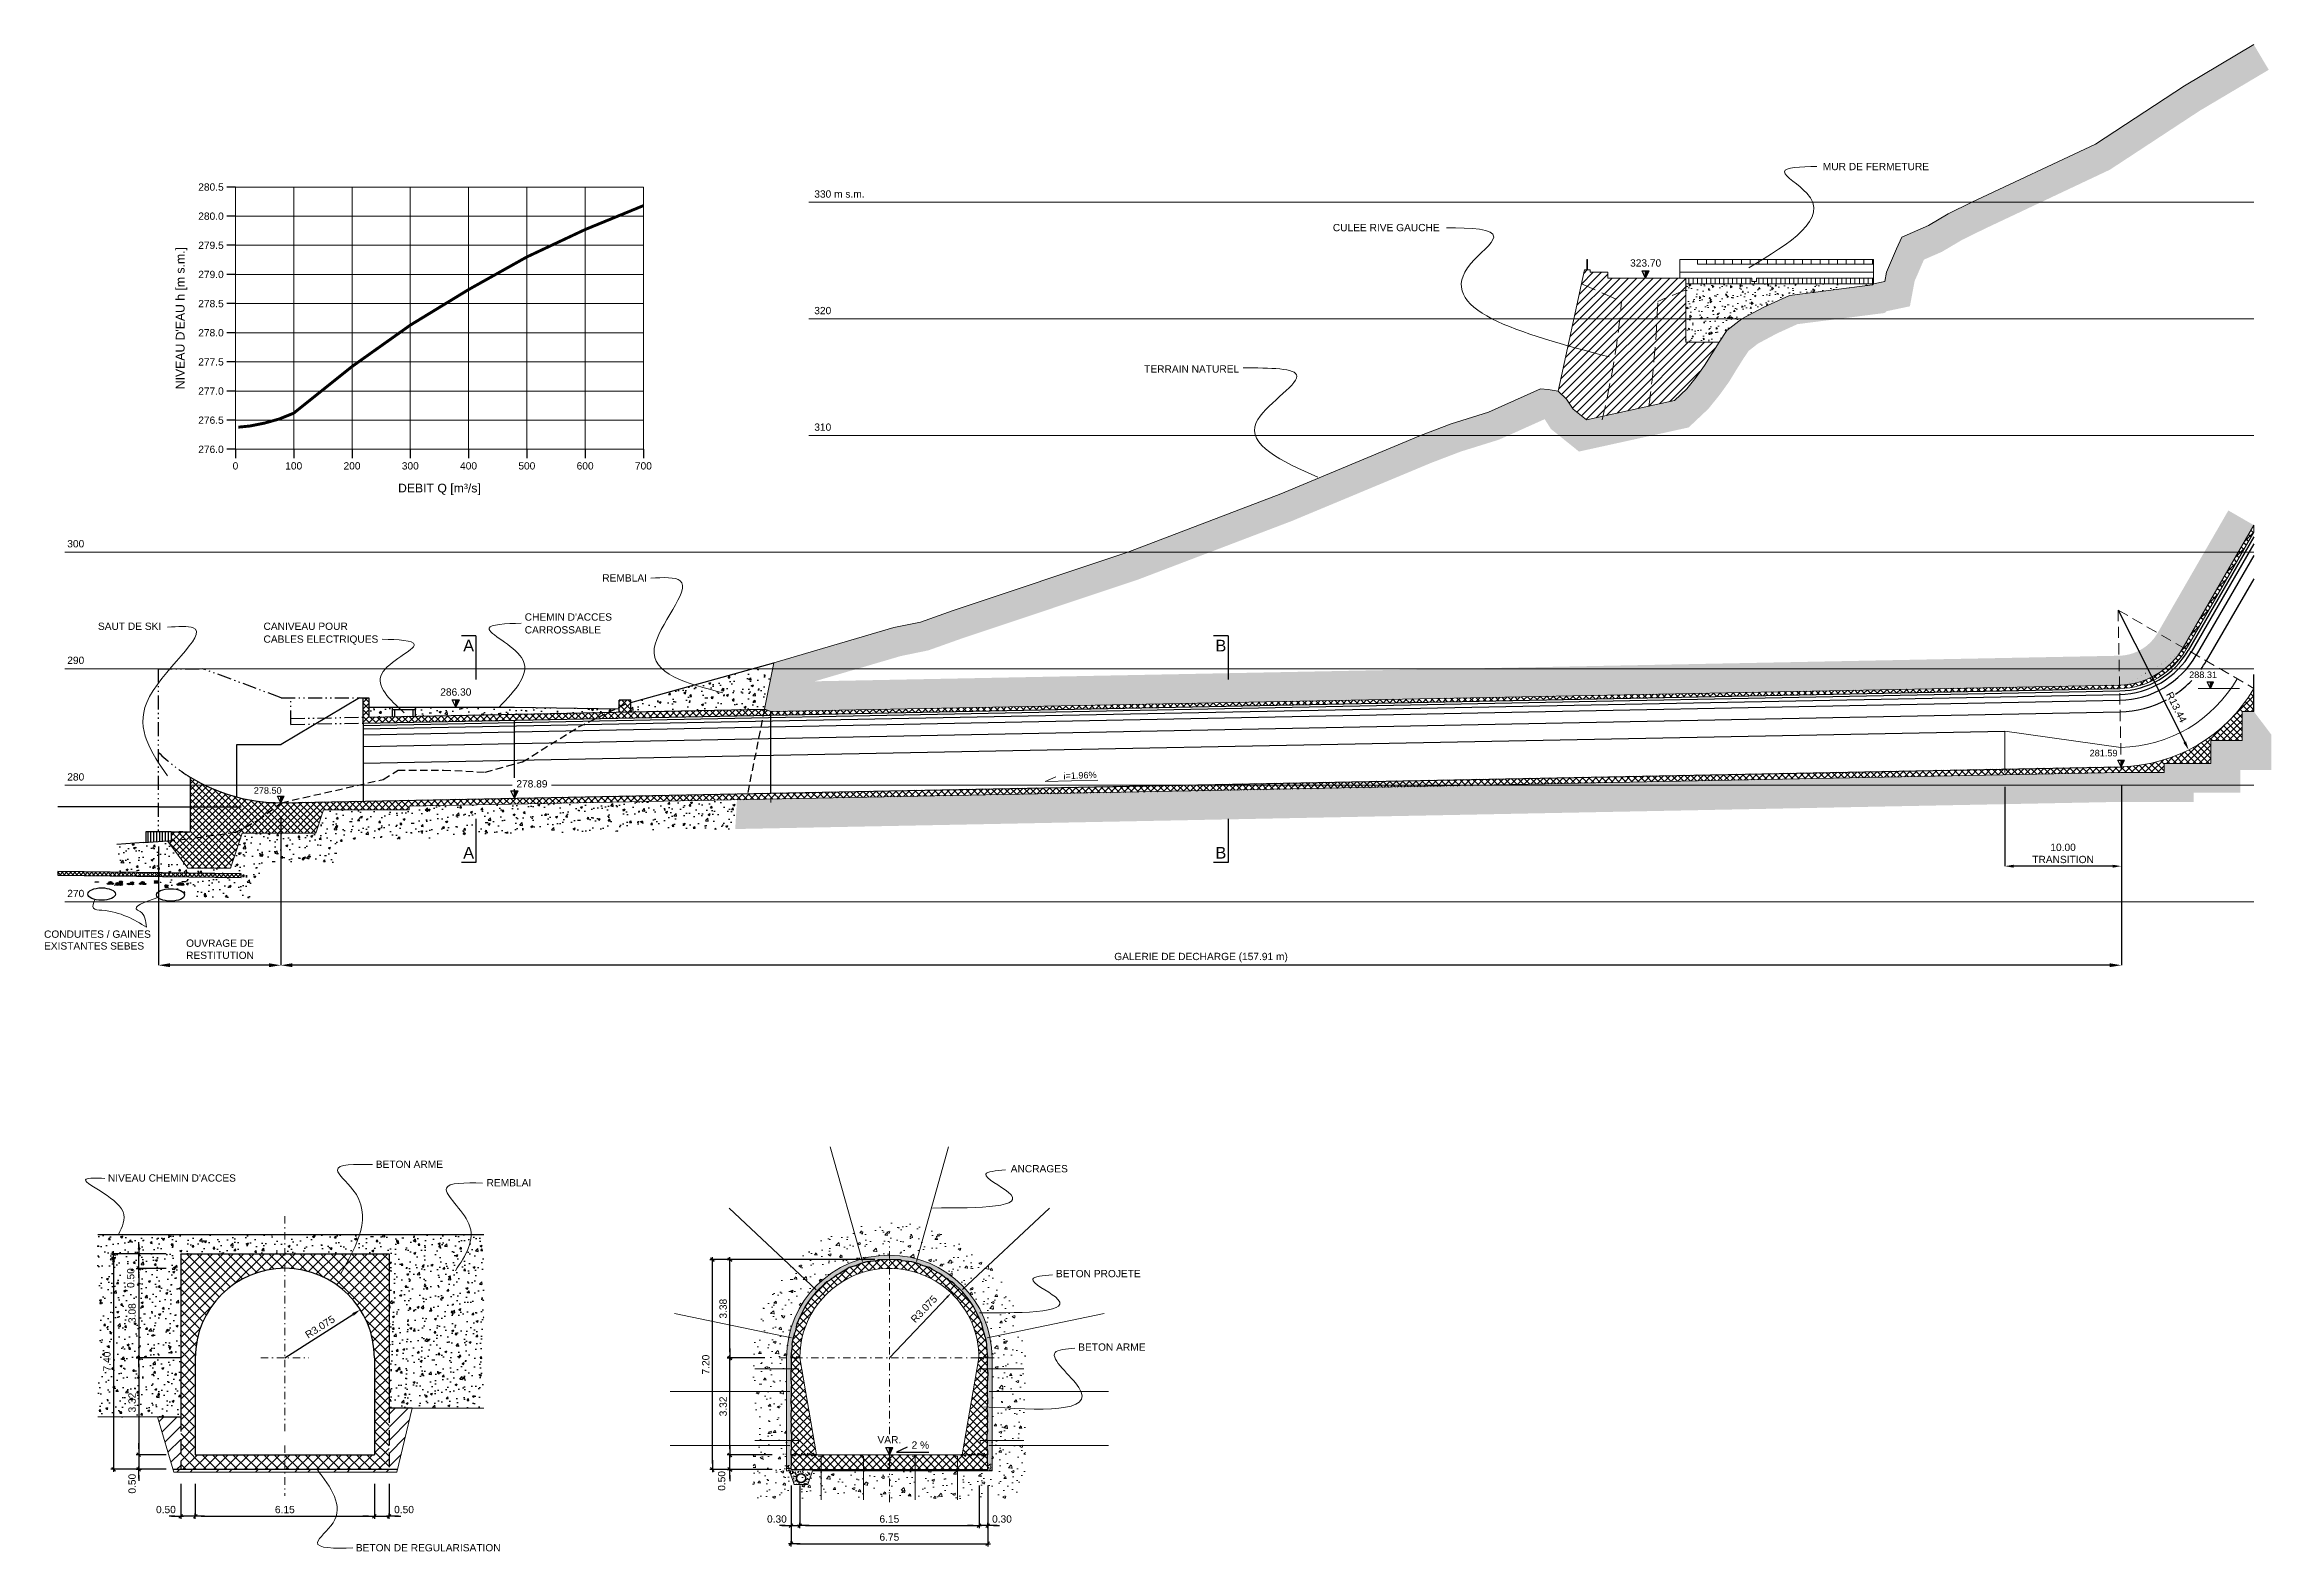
# Model space of a CAD drawing. Extents: x 106 to 63544, y 61 to 109321.
# Drawn here: x 223.3 to 414.4, y 156.2 to 285.5 of the extents above; entities that cross this region are included whole.
import ezdxf
from ezdxf.enums import TextEntityAlignment as Align

# ---------------------------------------------------------------- set-up
doc = ezdxf.new("R2010")
doc.units = 0
doc.header["$LTSCALE"] = 1.000087
for name, pattern in [('ACAD_ISO12W100', [21, 12, -3, 0, -3, 0, -3]), ('NASCOSTA', [9.525, 6.35, -3.175]), ('TRATTEGGIATA2', [9.525, 6.35, -3.175]), ('TRATTOPUNTO', [25.4, 12.7, -6.35, 0, -6.35])]:
    doc.linetypes.add(name, pattern=pattern)
doc.layers.add('Bordi tratteggi', color=5, linetype='Continuous', plot=False)
for name, color, linetype in [('Conduite 1000', 170, 'Continuous'), ('coordinate', 2, 'Continuous'), ('curve livello 5 m', 7, 'Continuous'), ('DIME', 6, 'Continuous'), ('LIN010CO', 2, 'Continuous'), ('LIN010TR', 2, 'NASCOSTA'), ('LIN018CO', 6, 'Continuous'), ('LIN018TR', 6, 'NASCOSTA'), ('LIN025CO', 7, 'Continuous'), ('LIN025TR', 7, 'NASCOSTA'), ('LIN035CO', 1, 'Continuous'), ('LIN050CO', 3, 'Continuous'), ('LIN07CO', 4, 'Continuous'), ('TEXT035', 1, 'Continuous'), ('TEXT050', 3, 'Continuous')]:
    doc.layers.add(name, color=color, linetype=linetype)
doc.styles.add('ARIAL', font='arial.ttf')
doc.styles.add('ROMANS', font='romans.shx')
doc.linetypes.add('ROCCIA', pattern='A,0.25,[130,BERETTA.shx,S=0.1,R=0,X=0,Y=0],-0.2,0.25', length=0.7)
doc.dimstyles.new('250-100', dxfattribs={"dimscale": 2.5, "dimtxt": 0.25, "dimasz": 0.2, "dimexe": 0, "dimexo": 0.5, "dimgap": 0.1, "dimtad": 1, "dimlfac": 0.4, "dimzin": 1, "dimdsep": 46, "dimtxsty": 'ARIAL', "dimblk1": 'LINE', "dimblk2": 'LINE', "dimsah": 1, "dimcen": 2.5, "dimclrd": 256, "dimclre": 256, "dimclrt": 1, "dimadec": 0, "dimazin": 0, "dimtfac": 1, "dimtmove": 2, "dimatfit": 3, "dimldrblk": 'LINE', "dimfxl": 1, "dimtvp": 1, "dimtolj": 1, "dimtzin": 0, "dimarcsym": 0})
doc.dimstyles.new('BO1', dxfattribs={"dimscale": 2.5, "dimtxt": 0.25, "dimasz": 0.2, "dimexe": 0, "dimexo": 0.5, "dimgap": 0.1, "dimtad": 1, "dimzin": 0, "dimdsep": 46, "dimtxsty": 'ROMANS', "dimblk1": 'LINE', "dimblk2": 'LINE', "dimsah": 1, "dimcen": 2.5, "dimclrd": 256, "dimclre": 256, "dimclrt": 1, "dimadec": 0, "dimazin": 0, "dimtfac": 1, "dimtmove": 2, "dimatfit": 3, "dimldrblk": 'LINE', "dimfxl": 1, "dimtvp": 1, "dimtolj": 1, "dimtzin": 0, "dimarcsym": 0})
pattern_1 = [(50, (2, 0), (1.8218467, -0.159391), [0.1905, -2.0955]), (355, (2, 0), (-0.352428, 1.910566), [0.1524, -1.6764]), (100.451, (2.1518, -0.0133), (1.469425, 1.751167), [0.1619, -1.7809]), (46.1842, (2, 0.508), (2.71079, -0.420423), [0.28575, -3.14325]), (96.6356, (2.226, 0.473), (2.374042, 2.474256), [0.24285, -2.67135]), (351.184, (2, 0.508), (2.374046, 2.474251), [0.2286, -2.5146]), (21, (2.254, 0.381), (1.516149, -1.022655), [0.1905, -2.0955]), (326, (2.254, 0.381), (0.61802, 1.84188), [0.1524, -1.6764]), (71.4514, (2.3803, 0.2958), (2.134165, 0.819229), [0.1619, -1.7809]), (37.5, (2, 0), (0.030886, 0.8455504), [0, -1.65608, 0, -1.7018, 0, -1.68275]), (7.5, (2, 0), (0.6681966, 1.0018057), [0, -0.97028, 0, -1.61798, 0, -0.64135]), (327.5, (1.4336, 0), (1.355906, -0.0572874), [0, -0.635, 0, -1.9812, 0, -2.6289]), (317.5, (1.1796, 0), (1.481292, 0.254265), [0, -0.8255, 0, -1.31572, 0, -1.8669])]
pattern_2 = [(50, (2, 0), (1.8218467, -0.159391), [0.1905, -2.0955]), (355, (2, 0), (-0.352428, 1.9105664), [0.1524, -1.6764]), (100.451, (2.1518, -0.0133), (1.469425, 1.751167), [0.1619, -1.7809]), (46.1842, (2, 0.508), (2.71079, -0.420423), [0.28575, -3.14325]), (96.6356, (2.226, 0.473), (2.374042, 2.474256), [0.24285, -2.67135]), (351.184, (2, 0.508), (2.374046, 2.474251), [0.2286, -2.5146]), (21, (2.254, 0.381), (1.516149, -1.022655), [0.1905, -2.0955]), (326, (2.254, 0.381), (0.61802, 1.84188), [0.1524, -1.6764]), (71.4514, (2.3803, 0.2958), (2.134165, 0.8192286), [0.1619, -1.7809]), (37.5, (2, 0), (0.030886, 0.8455504), [0, -1.65608, 0, -1.7018, 0, -1.68275]), (7.5, (2, 0), (0.6681966, 1.0018057), [0, -0.97028, 0, -1.61798, 0, -0.64135]), (327.5, (1.4336, 0), (1.355906, -0.0572874), [0, -0.635, 0, -1.9812, 0, -2.6289]), (317.5, (1.1796, 0), (1.4812918, 0.254265), [0, -0.8255, 0, -1.31572, 0, -1.8669])]
pattern_3 = [(45, (2, 0), (-0.280633, 0.280633), []), (135, (2, 0), (-0.280633, -0.280633), [])]
pattern_4 = [(45, (-5.2459, 0.7625), (-0.561266, 0.561266), [])]
pattern_5 = [(50, (59.4387, -1289.7228), (1.7931505, -0.1568803), [0.1875, -2.0625]), (355, (59.4387, -1289.7228), (-0.3468783, 1.8804803), [0.15, -1.65]), (100.4514, (59.5882, -1289.7359), (1.4462735, 1.7235989), [0.1593505, -1.7528553]), (46.1842, (59.4387, -1289.2228), (2.6681026, -0.4137975), [0.28125, -3.09375]), (96.6356, (59.661, -1289.2573), (2.3366568, 2.4352947), [0.2390257, -2.6292825]), (351.1842, (59.4387, -1289.2228), (2.336655, 2.4352965), [0.225, -2.475]), (21, (59.6887, -1289.3478), (1.4922676, -1.0065472), [0.1875, -2.0625]), (326, (59.6887, -1289.3478), (0.6082883, 1.812875), [0.15, -1.65]), (71.4514, (59.813, -1289.4317), (2.1005566, 0.8063262), [0.1593505, -1.7528553]), (37.5, (59.4387, -1289.7228), (0.03039964, 0.83223463), [0, -1.63, 0, -1.675, 0, -1.65625]), (7.5, (59.4387, -1289.7228), (0.65767384, 0.9860293), [0, -0.955, 0, -1.5925, 0, -0.63125]), (327.5, (58.8812, -1289.7228), (1.3345561, -0.05638718), [0, -0.625, 0, -1.95, 0, -2.5875]), (317.5, (58.6312, -1289.7228), (1.4579654, 0.2502625), [0, -0.8125, 0, -1.295, 0, -1.8375])]
pattern_6 = [(37.5, (-31358.66483, -54114.24347), (-0.0062993358, 0.1926823769), [0, -0.152, 0, -0.17, 0, -0.1625]), (7.5, (-31358.66483, -54114.24347), (0.1769776705, 0.2822146065), [0, -0.082, 0, -0.137, 0, -0.0525]), (327.5, (-31358.78783, -54114.24347), (0.31141418618, 0.00056590535), [0, -0.05, 0, -0.18, 0, -0.235]), (317.5, (-31358.78783, -54114.24347), (0.3006126605, 0.0877675565), [0, -0.025, 0, -0.118, 0, -0.135])]
pattern_7 = [(37.5, (-31358.66483, -54114.24347), (-0.0094490037, 0.28902356535), [0, -0.228, 0, -0.255, 0, -0.24375]), (7.5, (-31358.66483, -54114.24347), (0.2654665058, 0.4233219098), [0, -0.123, 0, -0.2055, 0, -0.07875]), (327.5, (-31358.84933, -54114.24347), (0.4671212793, 0.000848858), [0, -0.075, 0, -0.27, 0, -0.3525]), (317.5, (-31358.84933, -54114.24347), (0.4509189907, 0.1316513347), [0, -0.0375, 0, -0.177, 0, -0.2025])]
pattern_8 = [(315, (-31358.66483, -54114.24347), (0.3314563037, 0.3314563037), []), (45, (-31358.66483, -54114.24347), (-0.3314563037, 0.3314563037), [])]

msp = doc.modelspace()

# ---------------------------------------------------------------- texts
at = {"layer": 'coordinate', "color": 1, "style": 'ARIAL'}
for s, p in [('280.5', (238.7182, 273.2436)), ('280.0', (238.7182, 270.7436)), ('279.5', (238.7182, 268.2436)), ('279.0', (238.7182, 265.7436)), ('278.5', (238.7182, 263.2436)), ('278.0', (238.7182, 260.7436)), ('277.5', (238.7182, 258.2436)), ('277.0', (238.7182, 255.7436)), ('276.5', (238.7182, 253.2436)), ('276.0', (238.7182, 250.7436))]:
    msp.add_text(s, height=0.625, dxfattribs=at).set_placement(p, align=Align.MIDDLE_RIGHT)
for s, p in [('330 m s.m.', (289.3862, 272.6462)), ('320', (289.3862, 262.6462)), ('310', (289.3862, 252.6462)), ('300', (225.2952, 242.6462)), ('290', (225.2952, 232.6462)), ('280', (225.2952, 222.6462)), ('270', (225.2952, 212.6462))]:
    msp.add_text(s, height=0.625, dxfattribs=at).set_placement(p, align=Align.MIDDLE_LEFT)
for s, p in [('0', (239.7246, 249.3247)), ('100', (244.7246, 249.3247)), ('200', (249.7246, 249.3247)), ('300', (254.7246, 249.3247)), ('400', (259.7246, 249.3247)), ('500', (264.7246, 249.3247)), ('600', (269.7246, 249.3247)), ('700', (274.7246, 249.3247))]:
    msp.add_text(s, height=0.625, dxfattribs=at).set_placement(p, align=Align.MIDDLE)
msp.add_text('i=1.96%', height=0.56, rotation=2.098942, dxfattribs=at).set_placement((313.6196, 222.5504), align=Align.RIGHT)
at = {"layer": 'coordinate', "color": 1, "lineweight": 0, "style": 'ARIAL'}
msp.add_text('BETON PROJETE', height=0.625, dxfattribs=at).set_placement((310.1204, 179.7271))
at = {"layer": 'TEXT035', "style": 'ARIAL'}
for s, p in [('MUR DE FERMETURE', (375.9149, 274.6872)), ('CULEE RIVE GAUCHE', (333.877, 269.4505)), ('TERRAIN NATUREL', (317.6907, 257.3216)), ('REMBLAI', (271.1979, 239.3982)), ('SAUT DE SKI', (227.9252, 235.2551)), ('CANIVEAU POUR', (242.1322, 235.2551)), ("CHEMIN D'ACCES", (264.541, 236.0484)), ('CARROSSABLE', (264.541, 234.9472)), ('CABLES ELECTRIQUES', (242.1322, 234.1539)), ('CONDUITES / GAINES ', (223.3007, 208.8472)), ('EXISTANTES SEBES', (223.3007, 207.834)), ('BETON ARME', (251.7609, 189.1059)), ('ANCRAGES', (306.2402, 188.7281)), ("NIVEAU CHEMIN D'ACCES", (228.7824, 187.9318)), ('REMBLAI', (261.2717, 187.524)), ('BETON ARME', (312.0324, 173.4285)), ('BETON DE REGULARISATION', (250.0558, 156.2189))]:
    msp.add_text(s, height=0.625, dxfattribs=at).set_placement(p)
msp.add_text("NIVEAU D'EAU h [m s.m.]", height=0.75, rotation=90, dxfattribs=at).set_placement((235.0756, 261.9936), align=Align.MIDDLE)
msp.add_text('DEBIT Q [m³/s]', height=0.75, dxfattribs=at).set_placement((257.2246, 247.3264), align=Align.MIDDLE)
msp.add_text('2 %', height=0.625, dxfattribs=at).set_placement((299.2412, 165.026), align=Align.RIGHT)

# ---------------------------------------------------------------- blocks, each defined once
blk = doc.blocks.new('LIVELLI1')
at = {"layer": 'LIN018CO'}
blk.add_solid([(0, 0.25), (0, 0), (0.125, 0.25)], dxfattribs=at)
at = {"layer": 'LIN035CO'}
for p, q in [((-0.125, 0.25), (0.125, 0.25)), ((0, 0), (-0.125, 0.25)), ((0, 0), (0, 0.25)), ((0, 0), (0.125, 0.25))]:
    blk.add_line(p, q, dxfattribs=at)
at = {"layer": 'TEXT035', "style": 'ARIAL'}
blk.add_attdef('VALORE', text='', height=0.25, dxfattribs=at).set_placement((0, 0.395), align=Align.CENTER)
blk = doc.blocks.new('*D7')
at = {"layer": 'Defpoints', "color": 0, "linetype": 'Continuous', "transparency": 16777216}
for p in [(401.25, 236.96), (407.3, 224.96)]:
    blk.add_point(p, dxfattribs=at)
at = {"layer": 'DIME', "linetype": 'Continuous', "lineweight": -2, "transparency": 16777216}
blk.add_line((401.25, 236.96), (406.97, 225.63), dxfattribs=at)
at = {"layer": 'DIME', "linetype": 'Continuous', "transparency": 16777216}
blk.add_solid([(407.08, 225.69), (406.85, 225.57), (407.3, 224.96)], dxfattribs=at)
at = {"layer": 'DIME', "color": 1, "linetype": 'Continuous', "lineweight": 0, "transparency": 16777216, "insert": (406.25, 228.62), "char_height": 0.625, "attachment_point": 5, "rotation": 296.7671, "style": 'ARIAL'}
blk.add_mtext('\\A1;R13.44', dxfattribs=at)
blk = doc.blocks.new('LINE')
for p, q in [((-1.6, 0), (0.45, 0)), ((0, 0.45), (0, -0.45))]:
    blk.add_line(p, q)
at = {"color": 3}
blk.add_line((-0.32, -0.32), (0.32, 0.32), dxfattribs=at)
blk = doc.blocks.new('*D8')
at = {"layer": 'Defpoints', "color": 0, "linetype": 'Continuous', "transparency": 16777216}
for p in [(401.53, 221.97), (243.61, 211.93), (243.61, 206.49)]:
    blk.add_point(p, dxfattribs=at)
at = {"layer": 'DIME', "linetype": 'Continuous', "lineweight": -2, "transparency": 16777216}
for p, q in [((401.53, 220.72), (401.53, 206.49)), ((243.61, 210.68), (243.61, 206.49)), ((400.53, 206.49), (244.61, 206.49))]:
    blk.add_line(p, q, dxfattribs=at)
at = {"layer": 'DIME', "linetype": 'Continuous', "transparency": 16777216}
for points in [[(244.61, 206.66), (244.61, 206.33), (243.61, 206.49)], [(400.53, 206.66), (400.53, 206.33), (401.53, 206.49)]]:
    blk.add_solid(points, dxfattribs=at)
at = {"layer": 'DIME', "color": 1, "linetype": 'Continuous', "lineweight": 0, "transparency": 16777216, "insert": (322.57, 207.15), "char_height": 0.625, "attachment_point": 5, "style": 'ARIAL'}
blk.add_mtext('\\A1;GALERIE DE DECHARGE (157.91 m)', dxfattribs=at)
blk = doc.blocks.new('*D9')
at = {"layer": 'Defpoints', "color": 0, "linetype": 'Continuous', "transparency": 16777216}
for p in [(243.61, 220.43), (233.11, 217.93), (233.11, 206.49)]:
    blk.add_point(p, dxfattribs=at)
at = {"layer": 'DIME', "linetype": 'Continuous', "lineweight": -2, "transparency": 16777216}
for p, q in [((243.61, 219.18), (243.61, 206.49)), ((233.11, 216.68), (233.11, 206.49)), ((242.61, 206.49), (234.11, 206.49))]:
    blk.add_line(p, q, dxfattribs=at)
at = {"layer": 'DIME', "linetype": 'Continuous', "transparency": 16777216}
for points in [[(234.11, 206.66), (234.11, 206.33), (233.11, 206.49)], [(242.61, 206.66), (242.61, 206.33), (243.61, 206.49)]]:
    blk.add_solid(points, dxfattribs=at)
at = {"layer": 'DIME', "color": 1, "linetype": 'Continuous', "lineweight": 0, "transparency": 16777216, "insert": (238.4, 207.86), "char_height": 0.625, "attachment_point": 5, "style": 'ARIAL'}
blk.add_mtext('\\A1;OUVRAGE DE\\PRESTITUTION', dxfattribs=at)
blk = doc.blocks.new('SEZ2')
at = {"layer": 'LIN07CO'}
for p, q in [((0, 0), (0, -1.5)), ((0, -1.5), (-0.5, -1.5))]:
    blk.add_line(p, q, dxfattribs=at)
at = {"layer": 'TEXT050', "style": 'ARIAL'}
blk.add_attdef('NOME_SEZIONE', text='', height=0.4, dxfattribs=at).set_placement((-0.25, -1.162), align=Align.MIDDLE)
blk = doc.blocks.new('SEZ1')
at = {"layer": 'LIN07CO'}
for q in [(-0.5, 1.5), (0, 0)]:
    blk.add_line((0, 1.5), q, dxfattribs=at)
at = {"layer": 'TEXT050', "style": 'ARIAL'}
blk.add_attdef('NOME_SEZIONE', text='', height=0.4, dxfattribs=at).set_placement((-0.25, 1.167), align=Align.MIDDLE)
blk = doc.blocks.new('*D10')
at = {"layer": 'Defpoints', "color": 0, "linetype": 'Continuous', "transparency": 16777216}
for p in [(391.53, 223.03), (401.53, 223.22), (391.53, 214.99)]:
    blk.add_point(p, dxfattribs=at)
at = {"layer": 'DIME', "linetype": 'Continuous', "lineweight": -2, "transparency": 16777216}
for p, q in [((391.53, 221.78), (391.53, 214.99)), ((401.53, 221.97), (401.53, 214.99)), ((400.78, 214.99), (392.28, 214.99))]:
    blk.add_line(p, q, dxfattribs=at)
at = {"layer": 'DIME', "linetype": 'Continuous', "transparency": 16777216}
for points in [[(392.28, 215.11), (392.28, 214.86), (391.53, 214.99)], [(400.78, 215.11), (400.78, 214.86), (401.53, 214.99)]]:
    blk.add_solid(points, dxfattribs=at)
at = {"layer": 'DIME', "color": 1, "linetype": 'Continuous', "lineweight": 0, "transparency": 16777216, "insert": (396.53, 216.08), "char_height": 0.625, "attachment_point": 5, "style": 'ARIAL'}
blk.add_mtext('\\A1;10.00\\PTRANSITION', dxfattribs=at)
blk = doc.blocks.new('*D11')
at = {"layer": 'Defpoints', "color": 0, "linetype": 'Continuous', "transparency": 16777216}
for p in [(236.28, 163.26), (251.65, 163.26), (251.65, 159.23)]:
    blk.add_point(p, dxfattribs=at)
at = {"layer": 'DIME', "linetype": 'Continuous', "lineweight": -2, "transparency": 16777216}
for p, q in [((236.28, 162.01), (236.28, 159.23)), ((251.65, 162.01), (251.65, 159.23)), ((236.78, 159.23), (251.15, 159.23))]:
    blk.add_line(p, q, dxfattribs=at)
at = {"layer": 'DIME', "linetype": 'Continuous', "lineweight": -2, "transparency": 16777216, "xscale": 0.5, "yscale": 0.5, "zscale": 0.5, "rotation": 180}
blk.add_blockref('LINE', (236.28, 159.23), dxfattribs=at)
at = {"layer": 'DIME', "linetype": 'Continuous', "lineweight": -2, "transparency": 16777216, "xscale": 0.5, "yscale": 0.5, "zscale": 0.5}
blk.add_blockref('LINE', (251.65, 159.23), dxfattribs=at)
at = {"layer": 'DIME', "color": 1, "linetype": 'Continuous', "lineweight": 0, "transparency": 16777216, "insert": (243.96, 159.8), "char_height": 0.625, "attachment_point": 5, "style": 'ARIAL'}
blk.add_mtext('\\A1;6.15', dxfattribs=at)
blk = doc.blocks.new('*D12')
at = {"layer": 'Defpoints', "color": 0, "linetype": 'Continuous', "transparency": 16777216}
for p in [(236.28, 172.81), (231.43, 164.51), (235.03, 164.51)]:
    blk.add_point(p, dxfattribs=at)
at = {"layer": 'DIME', "linetype": 'Continuous', "lineweight": -2, "transparency": 16777216}
for p, q in [((235.03, 172.81), (231.43, 172.81)), ((231.43, 172.31), (231.43, 165.01)), ((233.78, 164.51), (231.43, 164.51))]:
    blk.add_line(p, q, dxfattribs=at)
at = {"layer": 'DIME', "linetype": 'Continuous', "lineweight": -2, "transparency": 16777216, "xscale": 0.5, "yscale": 0.5, "zscale": 0.5}
for p, rotation in [((231.43, 172.81), 90), ((231.43, 164.51), 270)]:
    blk.add_blockref('LINE', p, dxfattribs=dict(at, rotation=rotation))
at = {"layer": 'DIME', "color": 1, "linetype": 'Continuous', "lineweight": 0, "transparency": 16777216, "insert": (230.86, 168.98), "char_height": 0.625, "attachment_point": 5, "rotation": 90, "style": 'ARIAL'}
blk.add_mtext('\\A1;3.32', dxfattribs=at)
blk = doc.blocks.new('*D13')
at = {"layer": 'Defpoints', "color": 0, "linetype": 'Continuous', "transparency": 16777216}
for p in [(235.03, 163.26), (236.28, 163.26), (235.03, 159.23)]:
    blk.add_point(p, dxfattribs=at)
at = {"layer": 'DIME', "linetype": 'Continuous', "lineweight": -2, "transparency": 16777216}
for p, q in [((235.03, 162.01), (235.03, 159.23)), ((236.28, 162.01), (236.28, 159.23)), ((234.53, 159.23), (234.03, 159.23)), ((236.28, 159.23), (235.03, 159.23)), ((236.78, 159.23), (237.28, 159.23))]:
    blk.add_line(p, q, dxfattribs=at)
at = {"layer": 'DIME', "linetype": 'Continuous', "lineweight": -2, "transparency": 16777216, "xscale": 0.5, "yscale": 0.5, "zscale": 0.5}
blk.add_blockref('LINE', (235.03, 159.23), dxfattribs=at)
at = {"layer": 'DIME', "linetype": 'Continuous', "lineweight": -2, "transparency": 16777216, "xscale": 0.5, "yscale": 0.5, "zscale": 0.5, "rotation": 180}
blk.add_blockref('LINE', (236.28, 159.23), dxfattribs=at)
at = {"layer": 'DIME', "color": 1, "linetype": 'Continuous', "lineweight": 0, "transparency": 16777216, "insert": (233.76, 159.8), "char_height": 0.625, "attachment_point": 5, "style": 'ARIAL'}
blk.add_mtext('\\A1;0.50', dxfattribs=at)
blk = doc.blocks.new('*D14')
at = {"layer": 'Defpoints', "color": 0, "linetype": 'Continuous', "transparency": 16777216}
for p in [(235.03, 164.51), (231.43, 163.26), (235.03, 163.26)]:
    blk.add_point(p, dxfattribs=at)
at = {"layer": 'DIME', "linetype": 'Continuous', "lineweight": -2, "transparency": 16777216}
for p, q in [((231.43, 165.01), (231.43, 165.51)), ((233.78, 164.51), (231.43, 164.51)), ((231.43, 164.51), (231.43, 163.26)), ((233.78, 163.26), (231.43, 163.26)), ((231.43, 162.76), (231.43, 162.26))]:
    blk.add_line(p, q, dxfattribs=at)
at = {"layer": 'DIME', "linetype": 'Continuous', "lineweight": -2, "transparency": 16777216, "xscale": 0.5, "yscale": 0.5, "zscale": 0.5}
for p, rotation in [((231.43, 164.51), 270), ((231.43, 163.26), 90)]:
    blk.add_blockref('LINE', p, dxfattribs=dict(at, rotation=rotation))
at = {"layer": 'DIME', "color": 1, "linetype": 'Continuous', "lineweight": 0, "transparency": 16777216, "insert": (230.86, 162.02), "char_height": 0.625, "attachment_point": 5, "rotation": 90, "style": 'ARIAL'}
blk.add_mtext('\\A1;0.50', dxfattribs=at)
blk = doc.blocks.new('*D15')
at = {"layer": 'Defpoints', "color": 0, "linetype": 'Continuous', "transparency": 16777216}
for p in [(235.03, 180.49), (231.43, 172.81), (235.03, 172.81)]:
    blk.add_point(p, dxfattribs=at)
at = {"layer": 'DIME', "linetype": 'Continuous', "lineweight": -2, "transparency": 16777216}
for p, q in [((233.78, 180.49), (231.43, 180.49)), ((231.43, 179.99), (231.43, 173.31)), ((233.78, 172.81), (231.43, 172.81))]:
    blk.add_line(p, q, dxfattribs=at)
at = {"layer": 'DIME', "linetype": 'Continuous', "lineweight": -2, "transparency": 16777216, "xscale": 0.5, "yscale": 0.5, "zscale": 0.5}
for p, rotation in [((231.43, 180.49), 90), ((231.43, 172.81), 270)]:
    blk.add_blockref('LINE', p, dxfattribs=dict(at, rotation=rotation))
at = {"layer": 'DIME', "color": 1, "linetype": 'Continuous', "lineweight": 0, "transparency": 16777216, "insert": (230.86, 176.65), "char_height": 0.625, "attachment_point": 5, "rotation": 90, "style": 'ARIAL'}
blk.add_mtext('\\A1;3.08', dxfattribs=at)
blk = doc.blocks.new('*D16')
at = {"layer": 'Defpoints', "color": 0, "linetype": 'Continuous', "transparency": 16777216}
for p in [(251.65, 163.26), (252.9, 163.26), (252.9, 159.23)]:
    blk.add_point(p, dxfattribs=at)
at = {"layer": 'DIME', "linetype": 'Continuous', "lineweight": -2, "transparency": 16777216}
for p, q in [((251.65, 162.01), (251.65, 159.23)), ((252.9, 162.01), (252.9, 159.23)), ((251.15, 159.23), (250.65, 159.23)), ((251.65, 159.23), (252.9, 159.23)), ((253.4, 159.23), (253.9, 159.23))]:
    blk.add_line(p, q, dxfattribs=at)
at = {"layer": 'DIME', "linetype": 'Continuous', "lineweight": -2, "transparency": 16777216, "xscale": 0.5, "yscale": 0.5, "zscale": 0.5}
blk.add_blockref('LINE', (251.65, 159.23), dxfattribs=at)
at = {"layer": 'DIME', "linetype": 'Continuous', "lineweight": -2, "transparency": 16777216, "xscale": 0.5, "yscale": 0.5, "zscale": 0.5, "rotation": 180}
blk.add_blockref('LINE', (252.9, 159.23), dxfattribs=at)
at = {"layer": 'DIME', "color": 1, "linetype": 'Continuous', "lineweight": 0, "transparency": 16777216, "insert": (254.19, 159.8), "char_height": 0.625, "attachment_point": 5, "style": 'ARIAL'}
blk.add_mtext('\\A1;0.50', dxfattribs=at)
blk = doc.blocks.new('*D17')
at = {"layer": 'Defpoints', "color": 0, "linetype": 'Continuous', "transparency": 16777216}
for p in [(250.44, 176.94), (243.96, 172.81)]:
    blk.add_point(p, dxfattribs=at)
at = {"layer": 'LIN018CO', "linetype": 'Continuous', "lineweight": -2, "transparency": 16777216}
blk.add_line((243.96, 172.81), (249.81, 176.54), dxfattribs=at)
at = {"layer": 'LIN018CO', "linetype": 'Continuous', "transparency": 16777216}
blk.add_solid([(249.74, 176.65), (249.88, 176.43), (250.44, 176.94)], dxfattribs=at)
at = {"layer": 'LIN018CO', "color": 1, "linetype": 'Continuous', "lineweight": 0, "transparency": 16777216, "insert": (246.98, 175.47), "char_height": 0.625, "attachment_point": 5, "rotation": 32.5501, "style": 'ARIAL'}
blk.add_mtext('\\A1;R3.075', dxfattribs=at)
blk = doc.blocks.new('*D18')
at = {"layer": 'Defpoints', "color": 0, "linetype": 'Continuous', "transparency": 16777216}
for p in [(231.43, 181.74), (235.03, 181.74), (235.03, 180.49)]:
    blk.add_point(p, dxfattribs=at)
at = {"layer": 'DIME', "linetype": 'Continuous', "lineweight": -2, "transparency": 16777216}
for p, q in [((231.43, 182.24), (231.43, 182.74)), ((233.78, 181.74), (231.43, 181.74)), ((231.43, 180.49), (231.43, 181.74)), ((233.78, 180.49), (231.43, 180.49)), ((231.43, 179.99), (231.43, 179.49))]:
    blk.add_line(p, q, dxfattribs=at)
at = {"layer": 'DIME', "linetype": 'Continuous', "lineweight": -2, "transparency": 16777216, "xscale": 0.5, "yscale": 0.5, "zscale": 0.5}
for p, rotation in [((231.43, 181.74), 270), ((231.43, 180.49), 90)]:
    blk.add_blockref('LINE', p, dxfattribs=dict(at, rotation=rotation))
at = {"layer": 'DIME', "color": 1, "linetype": 'Continuous', "lineweight": 0, "transparency": 16777216, "insert": (230.74, 179.66), "char_height": 0.625, "attachment_point": 5, "rotation": 90, "style": 'ARIAL'}
blk.add_mtext('\\A1;0.50', dxfattribs=at)
blk = doc.blocks.new('*D19')
at = {"layer": 'Defpoints', "color": 0, "linetype": 'Continuous', "transparency": 16777216}
for p in [(235.03, 181.74), (229.27, 163.26), (234.36, 163.26)]:
    blk.add_point(p, dxfattribs=at)
at = {"layer": 'DIME', "linetype": 'Continuous', "lineweight": -2, "transparency": 16777216}
for p, q in [((233.78, 181.74), (229.27, 181.74)), ((229.27, 181.24), (229.27, 163.76)), ((233.11, 163.26), (229.27, 163.26))]:
    blk.add_line(p, q, dxfattribs=at)
at = {"layer": 'DIME', "linetype": 'Continuous', "lineweight": -2, "transparency": 16777216, "xscale": 0.5, "yscale": 0.5, "zscale": 0.5}
for p, rotation in [((229.27, 181.74), 90), ((229.27, 163.26), 270)]:
    blk.add_blockref('LINE', p, dxfattribs=dict(at, rotation=rotation))
at = {"layer": 'DIME', "color": 1, "linetype": 'Continuous', "lineweight": 0, "transparency": 16777216, "insert": (228.7, 172.5), "char_height": 0.625, "attachment_point": 5, "rotation": 90, "style": 'ARIAL'}
blk.add_mtext('\\A1;7.40', dxfattribs=at)
blk = doc.blocks.new('*D21')
at = {"layer": 'Defpoints', "color": 0, "linetype": 'Continuous', "transparency": 16777216}
for p in [(282.14, 181.24), (295.83, 181.24), (286.38, 172.81)]:
    blk.add_point(p, dxfattribs=at)
at = {"layer": 'DIME', "linetype": 'Continuous', "lineweight": -2, "transparency": 16777216}
for p, q in [((294.58, 181.24), (282.14, 181.24)), ((282.14, 173.31), (282.14, 180.74)), ((285.13, 172.81), (282.14, 172.81))]:
    blk.add_line(p, q, dxfattribs=at)
at = {"layer": 'DIME', "linetype": 'Continuous', "lineweight": -2, "transparency": 16777216, "xscale": 0.5, "yscale": 0.5, "zscale": 0.5}
for p, rotation in [((282.14, 181.24), 90), ((282.14, 172.81), 270)]:
    blk.add_blockref('LINE', p, dxfattribs=dict(at, rotation=rotation))
at = {"layer": 'DIME', "color": 1, "linetype": 'Continuous', "lineweight": 0, "transparency": 16777216, "insert": (281.57, 177.03), "char_height": 0.625, "attachment_point": 5, "rotation": 90, "style": 'ARIAL'}
blk.add_mtext('\\A1;3.38', dxfattribs=at)
blk = doc.blocks.new('*D20')
at = {"layer": 'Defpoints', "color": 0, "linetype": 'Continuous', "transparency": 16777216}
for p in [(280.65, 181.24), (288.36, 181.24), (287.02, 163.24)]:
    blk.add_point(p, dxfattribs=at)
at = {"layer": 'DIME', "linetype": 'Continuous', "lineweight": -2, "transparency": 16777216}
for p, q in [((287.11, 181.24), (280.65, 181.24)), ((280.65, 163.74), (280.65, 180.74)), ((285.77, 163.24), (280.65, 163.24))]:
    blk.add_line(p, q, dxfattribs=at)
at = {"layer": 'DIME', "linetype": 'Continuous', "lineweight": -2, "transparency": 16777216, "xscale": 0.5, "yscale": 0.5, "zscale": 0.5}
for p, rotation in [((280.65, 181.24), 90), ((280.65, 163.24), 270)]:
    blk.add_blockref('LINE', p, dxfattribs=dict(at, rotation=rotation))
at = {"layer": 'DIME', "color": 1, "linetype": 'Continuous', "lineweight": 0, "transparency": 16777216, "insert": (280.08, 172.24), "char_height": 0.625, "attachment_point": 5, "rotation": 90, "style": 'ARIAL'}
blk.add_mtext('\\A1;7.20', dxfattribs=at)
blk = doc.blocks.new('*D22')
at = {"layer": 'Defpoints', "color": 0, "linetype": 'Continuous', "transparency": 16777216}
for p in [(282.14, 172.81), (286.38, 172.81), (287.02, 164.49)]:
    blk.add_point(p, dxfattribs=at)
at = {"layer": 'DIME', "linetype": 'Continuous', "lineweight": -2, "transparency": 16777216}
for p, q in [((285.13, 172.81), (282.14, 172.81)), ((282.14, 164.99), (282.14, 172.31)), ((285.77, 164.49), (282.14, 164.49))]:
    blk.add_line(p, q, dxfattribs=at)
at = {"layer": 'DIME', "linetype": 'Continuous', "lineweight": -2, "transparency": 16777216, "xscale": 0.5, "yscale": 0.5, "zscale": 0.5}
for p, rotation in [((282.14, 172.81), 90), ((282.14, 164.49), 270)]:
    blk.add_blockref('LINE', p, dxfattribs=dict(at, rotation=rotation))
at = {"layer": 'DIME', "color": 1, "linetype": 'Continuous', "lineweight": 0, "transparency": 16777216, "insert": (281.57, 168.65), "char_height": 0.625, "attachment_point": 5, "rotation": 90, "style": 'ARIAL'}
blk.add_mtext('\\A1;3.32', dxfattribs=at)
blk = doc.blocks.new('*D23')
at = {"layer": 'Defpoints', "color": 0, "linetype": 'Continuous', "transparency": 16777216}
for p in [(282.14, 164.49), (287.02, 164.49), (287.02, 163.24)]:
    blk.add_point(p, dxfattribs=at)
at = {"layer": 'DIME', "linetype": 'Continuous', "lineweight": -2, "transparency": 16777216}
for p, q in [((282.14, 164.99), (282.14, 165.49)), ((285.77, 164.49), (282.14, 164.49)), ((282.14, 163.24), (282.14, 164.49)), ((285.77, 163.24), (282.14, 163.24)), ((282.14, 162.74), (282.14, 162.24))]:
    blk.add_line(p, q, dxfattribs=at)
at = {"layer": 'DIME', "linetype": 'Continuous', "lineweight": -2, "transparency": 16777216, "xscale": 0.5, "yscale": 0.5, "zscale": 0.5}
for p, rotation in [((282.14, 164.49), 270), ((282.14, 163.24), 90)]:
    blk.add_blockref('LINE', p, dxfattribs=dict(at, rotation=rotation))
at = {"layer": 'DIME', "color": 1, "linetype": 'Continuous', "lineweight": 0, "transparency": 16777216, "insert": (281.44, 162.26), "char_height": 0.625, "attachment_point": 5, "rotation": 90, "style": 'ARIAL'}
blk.add_mtext('\\A1;0.50', dxfattribs=at)
blk = doc.blocks.new('*D25')
at = {"layer": 'Defpoints', "color": 0, "linetype": 'Continuous', "transparency": 16777216}
for p in [(287.39, 163.12), (304.27, 162.74), (304.27, 156.87)]:
    blk.add_point(p, dxfattribs=at)
at = {"layer": 'DIME', "linetype": 'Continuous', "lineweight": -2, "transparency": 16777216}
for p, q in [((287.39, 161.87), (287.39, 156.87)), ((304.27, 161.49), (304.27, 156.87)), ((287.89, 156.87), (303.77, 156.87))]:
    blk.add_line(p, q, dxfattribs=at)
at = {"layer": 'DIME', "linetype": 'Continuous', "lineweight": -2, "transparency": 16777216, "xscale": 0.5, "yscale": 0.5, "zscale": 0.5, "rotation": 180}
blk.add_blockref('LINE', (287.39, 156.87), dxfattribs=at)
at = {"layer": 'DIME', "linetype": 'Continuous', "lineweight": -2, "transparency": 16777216, "xscale": 0.5, "yscale": 0.5, "zscale": 0.5}
blk.add_blockref('LINE', (304.27, 156.87), dxfattribs=at)
at = {"layer": 'DIME', "color": 1, "linetype": 'Continuous', "lineweight": 0, "transparency": 16777216, "insert": (295.83, 157.44), "char_height": 0.625, "attachment_point": 5, "style": 'ARIAL'}
blk.add_mtext('\\A1;6.75', dxfattribs=at)
blk = doc.blocks.new('*D24')
at = {"layer": 'Defpoints', "color": 0, "linetype": 'Continuous', "transparency": 16777216}
for p in [(288.14, 163.12), (303.52, 163.12), (303.52, 158.43)]:
    blk.add_point(p, dxfattribs=at)
at = {"layer": 'DIME', "linetype": 'Continuous', "lineweight": -2, "transparency": 16777216}
for p, q in [((288.14, 161.87), (288.14, 158.43)), ((303.52, 161.87), (303.52, 158.43)), ((288.64, 158.43), (303.02, 158.43))]:
    blk.add_line(p, q, dxfattribs=at)
at = {"layer": 'DIME', "linetype": 'Continuous', "lineweight": -2, "transparency": 16777216, "xscale": 0.5, "yscale": 0.5, "zscale": 0.5, "rotation": 180}
blk.add_blockref('LINE', (288.14, 158.43), dxfattribs=at)
at = {"layer": 'DIME', "linetype": 'Continuous', "lineweight": -2, "transparency": 16777216, "xscale": 0.5, "yscale": 0.5, "zscale": 0.5}
blk.add_blockref('LINE', (303.52, 158.43), dxfattribs=at)
at = {"layer": 'DIME', "color": 1, "linetype": 'Continuous', "lineweight": 0, "transparency": 16777216, "insert": (295.83, 158.99), "char_height": 0.625, "attachment_point": 5, "style": 'ARIAL'}
blk.add_mtext('\\A1;6.15', dxfattribs=at)
blk = doc.blocks.new('*D26')
at = {"layer": 'Defpoints', "color": 0, "linetype": 'Continuous', "transparency": 16777216}
for p in [(287.39, 163.12), (288.14, 163.12), (288.14, 158.43)]:
    blk.add_point(p, dxfattribs=at)
at = {"layer": 'DIME', "linetype": 'Continuous', "lineweight": -2, "transparency": 16777216}
for p, q in [((287.39, 161.87), (287.39, 158.43)), ((288.14, 161.87), (288.14, 158.43)), ((286.89, 158.43), (286.39, 158.43)), ((287.39, 158.43), (288.14, 158.43)), ((288.64, 158.43), (289.14, 158.43))]:
    blk.add_line(p, q, dxfattribs=at)
at = {"layer": 'DIME', "linetype": 'Continuous', "lineweight": -2, "transparency": 16777216, "xscale": 0.5, "yscale": 0.5, "zscale": 0.5}
blk.add_blockref('LINE', (287.39, 158.43), dxfattribs=at)
at = {"layer": 'DIME', "linetype": 'Continuous', "lineweight": -2, "transparency": 16777216, "xscale": 0.5, "yscale": 0.5, "zscale": 0.5, "rotation": 180}
blk.add_blockref('LINE', (288.14, 158.43), dxfattribs=at)
at = {"layer": 'DIME', "color": 1, "linetype": 'Continuous', "lineweight": 0, "transparency": 16777216, "insert": (286.18, 158.99), "char_height": 0.625, "attachment_point": 5, "style": 'ARIAL'}
blk.add_mtext('\\A1;0.30', dxfattribs=at)
blk = doc.blocks.new('*D27')
at = {"layer": 'Defpoints', "color": 0, "linetype": 'Continuous', "transparency": 16777216}
for p in [(303.52, 163.12), (304.27, 163.12), (303.52, 158.43)]:
    blk.add_point(p, dxfattribs=at)
at = {"layer": 'DIME', "linetype": 'Continuous', "lineweight": -2, "transparency": 16777216}
for p, q in [((303.52, 161.87), (303.52, 158.43)), ((304.27, 161.87), (304.27, 158.43)), ((303.02, 158.43), (302.52, 158.43)), ((304.27, 158.43), (303.52, 158.43)), ((304.77, 158.43), (305.27, 158.43))]:
    blk.add_line(p, q, dxfattribs=at)
at = {"layer": 'DIME', "linetype": 'Continuous', "lineweight": -2, "transparency": 16777216, "xscale": 0.5, "yscale": 0.5, "zscale": 0.5}
blk.add_blockref('LINE', (303.52, 158.43), dxfattribs=at)
at = {"layer": 'DIME', "linetype": 'Continuous', "lineweight": -2, "transparency": 16777216, "xscale": 0.5, "yscale": 0.5, "zscale": 0.5, "rotation": 180}
blk.add_blockref('LINE', (304.27, 158.43), dxfattribs=at)
at = {"layer": 'DIME', "color": 1, "linetype": 'Continuous', "lineweight": 0, "transparency": 16777216, "insert": (305.49, 158.99), "char_height": 0.625, "attachment_point": 5, "style": 'ARIAL'}
blk.add_mtext('\\A1;0.30', dxfattribs=at)
blk = doc.blocks.new('*D28')
at = {"layer": 'Defpoints', "color": 0, "linetype": 'Continuous', "transparency": 16777216}
for p in [(301.13, 178.38), (295.83, 172.81)]:
    blk.add_point(p, dxfattribs=at)
at = {"layer": 'DIME', "linetype": 'Continuous', "lineweight": -2, "transparency": 16777216}
blk.add_line((295.83, 172.81), (300.78, 178.01), dxfattribs=at)
at = {"layer": 'DIME', "linetype": 'Continuous', "transparency": 16777216}
blk.add_solid([(300.72, 178.07), (300.84, 177.96), (301.13, 178.38)], dxfattribs=at)
at = {"layer": 'DIME', "color": 1, "linetype": 'Continuous', "lineweight": 0, "transparency": 16777216, "insert": (298.8, 177), "char_height": 0.625, "attachment_point": 5, "rotation": 46.4253, "style": 'ARIAL'}
blk.add_mtext('\\A1;R3.075', dxfattribs=at)

# ---------------------------------------------------------------- dimensions: what is measured, and where the dimension line sits
at = {"layer": 'DIME', "linetype": 'Continuous', "lineweight": 0}
dim = msp.add_radius_dim(center=(401.2514, 236.9598), mpoint=(407.3042, 224.96), dimstyle='BO1', override={"dimasz": 0.3, "dimtxsty": 'ARIAL'}, dxfattribs=at)
dim.commit()
dim.dimension.update_dxf_attribs({"geometry": '*D7', "text_midpoint": (406.2525, 228.6203), "dimtype": 164})
for base, p1, p2, text, override, picture, middle in [((243.6118, 206.4928), (401.5261, 221.9726), (243.6118, 211.9288), 'GALERIE DE DECHARGE (157.91 m)', {"dimasz": 0.4, "dimtxsty": 'ARIAL'}, '*D8', (322.569, 207.1525)), ((391.5281, 214.9874), (401.5261, 223.2226), (391.5281, 223.027), '<>\\PTRANSITION', {"dimasz": 0.3, "dimtxsty": 'ARIAL'}, '*D10', (396.5271, 216.0829))]:
    dim = msp.add_linear_dim(base=base, p1=p1, p2=p2, text=text, dimstyle='BO1', override=override, dxfattribs=at)
    dim.commit()
    dim.dimension.update_dxf_attribs({"geometry": picture, "text_midpoint": middle})
dim = msp.add_linear_dim(base=(233.1073, 206.4928), p1=(243.6118, 220.4289), p2=(233.1073, 217.9288), text='OUVRAGE DE\\PRESTITUTION', dimstyle='BO1', override={"dimasz": 0.4, "dimtxsty": 'ARIAL'}, dxfattribs=at)
dim.commit()
dim.dimension.update_dxf_attribs({"geometry": '*D9', "text_midpoint": (238.3996, 207.8607), "dimtype": 160})
for base, p1, p2, picture, middle in [((229.2676170359, 163.2572736046), (235.0250055493, 181.7447736048), (234.3584556705, 163.2572736046), '*D19', (228.6985089186, 172.5010236047)), ((231.4309823951, 172.8072736046), (235.0250055493, 180.4947736048), (235.0250055493, 172.8072736046), '*D15', (230.8616611127, 176.6510236047)), ((280.6456, 181.2448), (287.0154, 163.2448), (288.3566, 181.2448), '*D20', (280.0764, 172.2448)), ((282.1352396388, 181.2447736048), (286.3826744318, 172.8072736047), (295.8279070465, 181.2447736048), '*D21', (281.5659183564, 177.0260236048))]:
    dim = msp.add_linear_dim(base=base, p1=p1, p2=p2, angle=90, dimstyle='250-100', dxfattribs=at)
    dim.commit()
    dim.dimension.update_dxf_attribs({"geometry": picture, "text_midpoint": middle})
for base, p1, p2, picture, middle in [((231.431, 181.7448), (235.025, 180.4948), (235.025, 181.7448), '*D18', (230.7369, 179.6586)), ((231.431, 164.5073), (236.275, 172.8073), (235.025, 164.5073), '*D12', (230.8617, 168.9822)), ((231.431, 163.2573), (235.025, 164.5073), (235.025, 163.2573), '*D14', (230.8617, 162.0249)), ((282.1352, 164.4948), (287.0154, 163.2448), (287.0154, 164.4948), '*D23', (281.4409, 162.2626))]:
    dim = msp.add_linear_dim(base=base, p1=p1, p2=p2, angle=90, dimstyle='250-100', dxfattribs=at)
    dim.commit()
    dim.dimension.update_dxf_attribs({"geometry": picture, "text_midpoint": middle, "dimtype": 160})
dim = msp.add_radius_dim(center=(295.8279, 172.8073), mpoint=(301.1269, 178.3767), text='R3.075', dimstyle='250-100', dxfattribs=at)
dim.commit()
dim.dimension.update_dxf_attribs({"geometry": '*D28', "text_midpoint": (298.8032, 176.9983), "dimtype": 164})
dim = msp.add_linear_dim(base=(282.1352, 172.8073), p1=(287.0154, 164.4948), p2=(286.3827, 172.8073), angle=90, text='3.32', dimstyle='250-100', dxfattribs=at)
dim.commit()
dim.dimension.update_dxf_attribs({"geometry": '*D22', "text_midpoint": (281.5659, 168.651)})
for base, p1, p2, picture, middle in [((235.025, 159.2263), (236.275, 163.2573), (235.025, 163.2573), '*D13', (233.7608, 159.7954)), ((252.9, 159.2263), (251.65, 163.2573), (252.9, 163.2573), '*D16', (254.1925, 159.7954)), ((288.1404, 158.4257), (287.3904, 163.1198), (288.1404, 163.1198), '*D26', (286.1778, 158.9948)), ((303.5154, 158.4257), (304.2663, 163.1171), (303.5154, 163.1198), '*D27', (305.4878, 158.9948))]:
    dim = msp.add_linear_dim(base=base, p1=p1, p2=p2, dimstyle='250-100', dxfattribs=at)
    dim.commit()
    dim.dimension.update_dxf_attribs({"geometry": picture, "text_midpoint": middle, "dimtype": 160})
for base, p1, p2, picture, middle in [((251.65, 159.2263), (236.275, 163.2573), (251.65, 163.2573), '*D11', (243.9625, 159.7954)), ((304.2654, 156.8732), (287.3904, 163.1198), (304.2654, 162.7448), '*D25', (295.8279, 157.4423)), ((303.5154, 158.4257), (288.1404, 163.1198), (303.5154, 163.1198), '*D24', (295.8279, 158.9948))]:
    dim = msp.add_linear_dim(base=base, p1=p1, p2=p2, dimstyle='250-100', dxfattribs=at)
    dim.commit()
    dim.dimension.update_dxf_attribs({"geometry": picture, "text_midpoint": middle})
at = {"layer": 'LIN018CO', "linetype": 'Continuous', "lineweight": 0}
dim = msp.add_radius_dim(center=(243.9625, 172.8073), mpoint=(250.4425, 176.9434), text='R3.075', dimstyle='250-100', override={"dimasz": 0.3, "dimdec": 3}, dxfattribs=at)
dim.commit()
dim.dimension.update_dxf_attribs({"geometry": '*D17', "text_midpoint": (246.9781, 175.4709), "dimtype": 164})

# ---------------------------------------------------------------- hatches: boundary and pattern name
at = {"layer": 'DIME', "linetype": 'Continuous', "lineweight": 0}
h = msp.add_hatch(dxfattribs=at)
h.set_pattern_fill('ANSI31', color=256, scale=3, angle=45, style=0)
h.set_pattern_definition([(90, (-104.32487, 96.7235), (-0.375, -6e-17), [])])
h.paths.add_polyline_path([(380.2732, 264.9288), (380.2732, 265.4288), (370.2271, 265.4288), (370.2271, 265.1288), (369.8126, 265.1288), (369.8126, 265.4288), (364.1573, 265.4288), (364.1573, 264.9288)])
at = {"layer": 'LIN010CO', "linetype": 'Continuous', "lineweight": 0}
h = msp.add_hatch(dxfattribs=at)
h.set_pattern_fill('ANSI31', color=256, scale=4, style=0)
h.set_pattern_definition([(45, (-104.32487, 96.7235), (-0.3535534, 0.3535534), [])])
h.paths.add_polyline_path([(353.211, 255.7241), (355.4638, 266.1288), (355.9638, 266.1288), (355.9638, 265.9288), (357.4638, 265.9288), (357.4638, 265.4288), (364.1573, 265.4288), (364.1573, 259.9288), (367.0136, 259.9288), (365.0536, 256.9288), (363.1836, 254.9288), (355.6336, 253.2697), (354.4873, 254.1926), (353.9375, 255.0565)])
h = msp.add_hatch(dxfattribs=at)
h.set_pattern_fill('AR-CONC', color=256, scale=0.2, angle=45, style=0)
h.set_pattern_definition([(95, (-104.3249, 96.7235), (1.103104, 0.9256142), [0.15, -1.65]), (40, (-104.3249, 96.7235), (-1.2599843, 0.8675363), [0.12, -1.32]), (145.4514, (-104.233, 96.8006), (-0.156879, 1.7931506), [0.1274804, -1.4022842]), (91.1842, (-104.6077, 97.0064), (1.743386, 1.2752275), [0.225, -2.475]), (141.6356, (-104.4624, 97.1126), (-0.055798, 2.699423), [0.191221, -2.103426]), (36.1842, (-104.6077, 97.0064), (-0.0558, 2.699423), [0.18, -1.98]), (66, (-104.3956, 97.0771), (1.4135431, 0.274765), [0.15, -1.65]), (11, (-104.3956, 97.077), (-0.681417, 1.369617), [0.12, -1.32]), (116.4514, (-104.2778, 97.1), (0.7321272, 1.6443812), [0.1274804, -1.4022842]), (82.5, (-104.32487, 96.7235), (-0.45358637, 0.48797964), [0, -1.304, 0, -1.34, 0, -1.325]), (52.5, (-104.3249, 96.7235), (-0.1857459, 0.9298189), [0, -0.764, 0, -1.274, 0, -0.505]), (12.5, (-104.64024, 96.40814), (0.78683633, 0.7230415), [0, -0.5, 0, -1.56, 0, -2.07]), (2.5, (-104.7817, 96.2667), (0.68318, 0.9663196), [0, -0.65, 0, -1.036, 0, -1.47])])
h.paths.add_polyline_path([(380.1683, 264.8411), (380.2732, 264.9288), (364.1573, 264.9288), (364.1573, 261.9288), (368.9736, 261.9288), (370.8436, 262.9288), (373.0436, 263.9288)])
h.paths.add_polyline_path([(368.9736, 261.9288), (364.1573, 261.9288), (364.1573, 259.9288), (367.0136, 259.9288), (367.6936, 260.9288)])
at = {"layer": 'LIN010CO'}
h = msp.add_hatch(dxfattribs=at)
h.set_pattern_fill('ANSI37', color=256, scale=0.125, style=0)
h.set_pattern_definition(pattern_3)
edge = h.paths.add_edge_path()
edge.add_line((401.3861, 230.2215), (285.6573, 227.9532))
edge.add_line((285.6573, 227.9532), (250.6773, 227.2676))
edge.add_line((250.6773, 227.2676), (250.6773, 229.4288))
edge.add_line((250.6773, 229.4288), (251.1573, 229.4288))
edge.add_line((251.1573, 229.4288), (251.1573, 227.7771))
edge.add_line((251.1573, 227.7771), (272.6573, 228.1985))
edge.add_line((272.6573, 228.1985), (272.6573, 229.2183))
edge.add_line((272.6573, 229.2183), (273.6573, 229.2183))
edge.add_line((273.6573, 229.2183), (273.6573, 228.2181))
edge.add_line((273.6573, 228.2181), (285.1483, 228.4434))
edge.add_line((285.1483, 228.4434), (285.6573, 228.2533))
edge.add_line((285.6573, 228.2533), (401.3801, 230.5215))
edge.add_arc((401.2514, 236.9598), 6.4396, 271.145763, 330)
edge.add_line((406.8282, 233.74), (412.8907, 244.2406))
edge.add_line((412.8907, 244.2406), (412.8907, 243.6398))
edge.add_line((412.8907, 243.6398), (407.0884, 233.5898))
edge.add_arc((401.2514, 236.9598), 6.74, 271.145763, 330, ccw=False)
h = msp.add_hatch(dxfattribs=at)
h.set_pattern_fill('AR-CONC', color=256, scale=0.01, style=0)
h.set_pattern_definition(pattern_1)
h.paths.add_polyline_path([(285.8005, 231.9288), (284.0805, 231.9288), (273.6573, 229.0183), (273.6573, 228.2181), (285.1032, 228.4425)])
h = msp.add_hatch(dxfattribs=at)
h.set_pattern_fill('ANSI37', color=256, scale=0.125, style=0)
h.set_pattern_definition(pattern_3)
h.paths.add_polyline_path([(405.2084, 223.802), (409.2084, 223.802), (409.2084, 225.7584), (411.8907, 225.7584), (411.8907, 228.2655), (412.8907, 228.2655), (412.8907, 230.2398, -0.26259819), (401.5201, 223.5225), (401.5201, 223.0229), (405.2084, 223.0229)])
h = msp.add_hatch(dxfattribs=at)
h.set_pattern_fill('AR-CONC', color=256, scale=0.01, style=0)
h.set_pattern_definition(pattern_1)
h.paths.add_polyline_path([(251.1573, 228.6288), (251.1573, 227.7771), (253.1573, 227.8163), (253.1573, 228.6288)])
h = msp.add_hatch(dxfattribs=at)
h.set_pattern_fill('AR-CONC', color=256, scale=0.01, style=0)
h.set_pattern_definition(pattern_2)
h.paths.add_polyline_path([(255.1573, 228.6288), (255.1573, 227.8555), (271.7106, 228.18), (272.3467, 228.4925), (263.6573, 228.6288)])
h.paths.add_polyline_path([(272.6573, 228.4876), (272.3467, 228.4925), (271.7106, 228.18), (272.6573, 228.1985)])
h = msp.add_hatch(dxfattribs=at)
h.set_pattern_fill('ANSI37', color=256, scale=0.125, style=0)
h.set_pattern_definition(pattern_3)
h.paths.add_polyline_path([(348.0669, 222.4752), (348.0669, 221.9288), (254.624, 220.1436), (254.624, 219.8288), (247.2906, 219.8288), (246.624, 217.8288), (240.314, 217.8288), (239.314, 214.8288), (235.6473, 214.8288), (233.8875, 217.1752), (234.1973, 217.1752), (234.1973, 217.9288), (235.8473, 217.9288), (247.2906, 219.8288), (247.2775, 220.4997), (263.6573, 220.8208), (283.6573, 221.2128), (285.6573, 221.252)])
h = msp.add_hatch(dxfattribs=at)
h.set_pattern_fill('ANSI37', color=256, scale=0.125, style=0)
h.set_pattern_definition(pattern_3)
h.paths.add_polyline_path([(243.6573, 220.4288, -0.11323701), (237.119, 221.9288), (235.8473, 221.9288), (235.8473, 217.9288), (241.5686, 218.8787), (241.6606, 218.9288)])
h.paths.add_polyline_path([(247.2906, 219.8288), (247.2906, 220.5), (243.6573, 220.4288), (241.6606, 218.9288), (241.5686, 218.8787)])
h.paths.add_polyline_path([(235.8473, 222.6224), (235.8473, 221.9288), (237.119, 221.9288, -0.0241559)])
h = msp.add_hatch(dxfattribs=at)
h.set_pattern_fill('ANSI37', color=256, scale=0.125, style=0)
h.set_pattern_definition(pattern_3)
h.paths.add_polyline_path([(401.5201, 223.0228), (401.5201, 223.5225), (401.5199, 223.5229), (348.0669, 222.4752), (348.0669, 221.9751)])
h = msp.add_hatch(dxfattribs=at)
h.set_pattern_fill('ANSI37', color=256, scale=0.08, style=0)
h.paths.add_polyline_path([(224.4853, 214.5288), (224.4853, 214.2288), (240.2226, 214.0288), (240.2226, 214.3288)])
at = {"layer": 'LIN010CO', "linetype": 'Continuous', "lineweight": 0}
h = msp.add_hatch(dxfattribs=at)
h.set_pattern_fill('AR-CONC', color=256, scale=0.3, style=0)
h.set_pattern_definition([(50, (-31358.6648, -54114.2435), (2.15178055, -0.188256405), [0.225, -2.475]), (355, (-31358.6648, -54114.2435), (-0.416254, 2.2565764), [0.18, -1.98]), (100.4514, (-31358.4855, -54114.2592), (1.735528145, 2.068318626), [0.19122057, -2.103426336]), (46.1842, (-31358.6648, -54113.6435), (3.20172315, -0.49655704), [0.3375, -3.7125]), (96.6356, (-31358.398, -54113.685), (2.80398812, 2.92235361), [0.28683086, -3.155139]), (351.1842, (-31358.6648, -54113.6435), (2.80398584, 2.9223558), [0.27, -2.97]), (21, (-31358.3648, -54113.7935), (1.790721156, -1.20785667), [0.225, -2.475]), (326, (-31358.3648, -54113.7935), (0.729945996, 2.175450135), [0.18, -1.98]), (71.4514, (-31358.2156, -54113.8941), (2.520667886, 0.96759149), [0.19122057, -2.103426336]), (37.5, (-31358.6648, -54114.2435), (0.036479566, 0.9986815615), [0, -1.956, 0, -2.01, 0, -1.9875]), (7.5, (-31358.6648, -54114.2435), (0.789208612, 1.183235136), [0, -1.146, 0, -1.911, 0, -0.7575]), (327.5, (-31359.3338, -54114.2435), (1.601467309, -0.067664615), [0, -0.75, 0, -2.34, 0, -3.105]), (317.5, (-31359.6338, -54114.2435), (1.749558508, 0.300314947), [0, -0.975, 0, -1.554, 0, -2.205])])
h.paths.add_polyline_path([(298.9792, 184.0495), (298.2065, 181.2927, -0.13750613), (302.2705, 178.82), (304.3636, 180.7735, 0.13750613)])
h.paths.add_polyline_path([(298.9792, 184.0495, 0.13750613), (292.6766, 184.0495), (293.4493, 181.2927, -0.13750613), (298.2065, 181.2927)])
h.paths.add_polyline_path([(292.6766, 184.0495, 0.13750613), (287.2922, 180.7735), (289.3853, 178.82, -0.13750613), (293.4493, 181.2927)])
h.paths.add_polyline_path([(289.3853, 178.82), (287.2922, 180.7735, 0.13750613), (284.3952, 175.1761), (287.1987, 174.5952, -0.13750613)])
h.paths.add_polyline_path([(287.1987, 174.5952), (284.3952, 175.1761, 0.0511206), (284.1523, 172.8073), (284.1523, 169.9192), (287.0154, 169.9192), (287.0154, 172.8073, -0.0511206)])
h.paths.add_polyline_path([(287.0154, 169.9192), (284.1523, 169.9192), (284.1523, 165.3073), (287.0154, 165.3073)])
h.paths.add_polyline_path([(307.5035, 165.3073), (304.6404, 165.3073), (304.6404, 163.1198), (287.0154, 163.1198), (287.0154, 165.3073), (284.1523, 165.3073), (284.1523, 160.7567), (307.5035, 160.7567)])
edge = h.paths.add_edge_path()
edge.add_spline(control_points=[(307.5035, 168.4363), (306.5984, 168.4637), (305.6259, 168.5182), (304.6404, 168.5781)], knot_values=[23.1175312, 23.1175312, 23.1175312, 23.1175312, 26.52939412, 26.52939412, 26.52939412, 26.52939412], degree=3, periodic=0)
edge.add_line((304.6404, 168.5781), (304.6404, 165.3073))
edge.add_line((304.6404, 165.3073), (307.5035, 165.3073))
edge.add_line((307.5035, 165.3073), (307.5035, 168.4363))
edge = h.paths.add_edge_path()
edge.add_line((307.5035, 169.9192), (304.6404, 169.9192))
edge.add_line((304.6404, 169.9192), (304.6404, 168.5781))
edge.add_spline(control_points=[(304.6404, 168.5781), (305.6259, 168.5182), (306.5984, 168.4637), (307.5035, 168.4363)], knot_values=[23.1175312, 23.1175312, 23.1175312, 23.1175312, 26.52939412, 26.52939412, 26.52939412, 26.52939412], degree=3, periodic=0)
edge.add_line((307.5035, 168.4363), (307.5035, 169.9192))
h.paths.add_polyline_path([(307.5035, 172.8073, 0.0511206), (307.2607, 175.1761), (304.4571, 174.5952, -0.0511206), (304.6404, 172.8073), (304.6404, 169.9192), (307.5035, 169.9192)])
edge = h.paths.add_edge_path()
edge.add_spline(control_points=[(306.8347, 176.7021), (305.8811, 176.6727), (304.8189, 176.6686), (303.7508, 176.6658)], knot_values=[18.0417591, 18.0417591, 18.0417591, 18.0417591, 21.51536458, 21.51536458, 21.51536458, 21.51536458], degree=3, periodic=0)
edge.add_arc((295.8279, 172.8073), 8.8125, 11.705788, 25.966486, ccw=False)
edge.add_line((304.4571, 174.5952), (307.2607, 175.1761))
edge.add_arc((295.8279, 172.8073), 11.6756, 11.705788, 19.486581)
edge = h.paths.add_edge_path()
edge.add_line((304.3636, 180.7735), (302.2705, 178.82))
edge.add_arc((295.8279, 172.8073), 8.8125, 25.966486, 43.023473, ccw=False)
edge.add_spline(control_points=[(303.7508, 176.6658), (304.8189, 176.6686), (305.8811, 176.6727), (306.8347, 176.7021)], knot_values=[18.0417591, 18.0417591, 18.0417591, 18.0417591, 21.51536458, 21.51536458, 21.51536458, 21.51536458], degree=3, periodic=0)
edge.add_arc((295.8279, 172.8073), 11.6756, 19.486581, 43.023473)
at = {"layer": 'LIN010CO'}
h = msp.add_hatch(dxfattribs=at)
h.set_pattern_fill('AR-CONC', color=256, scale=0.25, style=0)
h.set_pattern_definition(pattern_5)
edge = h.paths.add_edge_path()
edge.add_spline(control_points=[(249.6941, 181.7448), (249.9701, 182.2982), (250.2096, 182.8491), (250.3769, 183.3948)], knot_values=[3.67207131, 3.67207131, 3.67207131, 3.67207131, 4.32570657, 4.32570657, 4.32570657, 4.32570657], degree=3, periodic=0)
edge.add_line((250.3769, 183.3948), (243.9625, 183.3948))
edge.add_line((243.9625, 183.3948), (243.9625, 181.7448))
edge.add_line((243.9625, 181.7448), (249.6941, 181.7448))
h.paths.add_polyline_path([(243.9625, 183.3948), (227.9076, 183.3948), (227.9076, 167.7573), (233.025, 167.7573), (235.025, 167.7573), (235.025, 181.7448), (243.9625, 181.7448)])
h.paths.add_polyline_path([(230.3861, 168.0176), (230.3861, 169.9468), (231.3372, 169.9468), (231.3372, 168.0176)], flags=24)
h.paths.add_polyline_path([(230.3861, 175.6826), (230.3861, 177.6194), (231.3372, 177.6194), (231.3372, 175.6826)], flags=24)
h.paths.add_polyline_path([(230.2615, 178.6916), (230.2615, 180.6255), (231.2122, 180.6255), (231.2122, 178.6916)], flags=24)
h.paths.add_polyline_path([(228.3627, 172.1574), (228.3627, 174.0946), (229.3134, 174.0946), (229.3134, 172.1574)], flags=24)
h = msp.add_hatch(dxfattribs=at)
h.set_pattern_fill('ANSI37', color=256, scale=5, style=0)
h.set_pattern_definition([(45, (59.4387, -1289.7228), (-0.44194174, 0.44194174), []), (135, (59.4387, -1289.7228), (-0.44194174, -0.44194174), [])])
h.paths.add_polyline_path([(252.9, 181.7448), (243.9625, 181.7448), (243.9625, 180.4948, -0.41421356), (251.65, 172.8073), (251.65, 164.5073), (243.9625, 164.5073), (243.9625, 163.2573), (252.9, 163.2573), (252.9, 168.5073)])
h.paths.add_polyline_path([(243.9625, 180.4948), (243.9625, 181.7448), (235.025, 181.7448), (235.025, 167.7573), (235.025, 163.2573), (243.9625, 163.2573), (243.9625, 164.5073), (236.275, 164.5073), (236.275, 172.8073, -0.41421356)])
h = msp.add_hatch(dxfattribs=at)
h.set_pattern_fill('AR-CONC', color=256, scale=0.25, style=0)
h.set_pattern_definition(pattern_5)
edge = h.paths.add_edge_path()
edge.add_line((261.0249, 183.3948), (250.3769, 183.3948))
edge.add_spline(control_points=[(250.3769, 183.3948), (250.2096, 182.8491), (249.9701, 182.2982), (249.6941, 181.7448)], knot_values=[3.67207131, 3.67207131, 3.67207131, 3.67207131, 4.32570657, 4.32570657, 4.32570657, 4.32570657], degree=3, periodic=0)
edge.add_line((249.6941, 181.7448), (252.9, 181.7448))
edge.add_line((252.9, 181.7448), (252.9, 168.5073))
edge.add_line((252.9, 168.5073), (254.9, 168.5073))
edge.add_line((254.9, 168.5073), (261.0249, 168.5073))
edge.add_line((261.0249, 168.5073), (261.0249, 183.3948))
at = {"layer": 'LIN010CO', "lineweight": 0}
h = msp.add_hatch(dxfattribs=at)
h.set_pattern_fill('AR-SAND', color=256, scale=0.1, style=0)
h.set_pattern_definition(pattern_6)
h.paths.add_polyline_path([(287.1612, 165.2894), (287.1603, 165.3073), (287.0154, 165.3073), (287.0154, 163.6198), (287.1404, 163.6198), (287.1456, 164.3463), (287.1144, 164.5882), (287.1347, 164.8422), (287.1795, 165.0213)])
h.paths.add_polyline_path([(287.1596, 166.9416), (287.1468, 167.126), (287.1299, 167.338), (287.1456, 167.5342), (287.1382, 168.0151), (287.1804, 168.4797), (287.1468, 168.7355), (287.1387, 168.9463), (287.1269, 169.3637), (287.1542, 169.4775), (287.1465, 169.6349), (287.1561, 169.8362), (287.1536, 169.9192), (287.0154, 169.9192), (287.0154, 165.3073), (287.1603, 165.3073), (287.1447, 165.604), (287.1753, 165.8643), (287.1753, 166.1938), (287.1292, 166.5471)])
h.paths.add_polyline_path([(287.1698, 170.4685), (287.162, 170.6323), (287.1189, 171.0389), (287.1137, 171.4913), (287.1396, 171.6985), (287.1567, 171.886), (287.1608, 172.0961), (287.1515, 172.2306), (287.1559, 172.7233), (287.1279, 172.8073), (287.0154, 172.8073), (287.0154, 169.9192), (287.1536, 169.9192), (287.1465, 170.1614)])
h.paths.add_polyline_path([(287.2219, 174.0053), (287.2401, 174.1928), (287.3167, 174.5707), (287.1987, 174.5952, 0.0511206), (287.0154, 172.8073), (287.1279, 172.8073), (287.1152, 172.8452), (287.1962, 173.4444), (287.2267, 173.8009)])
h.paths.add_polyline_path([(287.6629, 175.8136), (287.9262, 176.4123), (288.0103, 176.5618), (288.0985, 176.7661), (288.2227, 176.9952), (288.3769, 177.3334), (288.641, 177.7166), (288.9638, 178.1371), (289.1627, 178.3684), (289.3243, 178.5918), (289.4627, 178.7478), (289.3853, 178.82, 0.13750613), (287.1987, 174.5952), (287.3147, 174.5712), (287.3788, 174.7099), (287.4513, 174.9953), (287.5211, 175.1743), (287.5842, 175.5437)], flags=16)
h.paths.add_polyline_path([(290.6791, 179.7888), (290.9229, 179.9253), (291.149, 180.1016), (291.4661, 180.3062), (292.0454, 180.6234), (292.2664, 180.7933), (292.8391, 180.9416), (293.2944, 181.1387), (293.4788, 181.1878), (293.4493, 181.2927, 0.13750613), (289.3853, 178.82), (289.4627, 178.7478), (289.534, 178.8284), (289.9655, 179.2171), (290.0915, 179.3528), (290.3263, 179.5523), (290.5399, 179.6682)], flags=16)
h.paths.add_polyline_path([(295.8279, 181.6198, 0.06843111), (293.4493, 181.2927), (293.4788, 181.1878), (293.8601, 181.2892), (294.4448, 181.358), (294.6809, 181.3882), (294.8492, 181.4671), (295.463, 181.4831), (295.8279, 181.4948)])
h.paths.add_polyline_path([(295.8279, 181.6198), (295.8279, 181.4948), (296.1928, 181.4831), (296.8066, 181.4671), (296.9749, 181.3882), (297.211, 181.358), (297.7957, 181.2892), (298.1771, 181.1878), (298.2065, 181.2927, 0.06843111)])
h.paths.add_polyline_path([(298.2065, 181.2927), (298.1771, 181.1878), (298.3614, 181.1387), (298.8167, 180.9416), (299.3894, 180.7933), (299.6104, 180.6234), (300.1897, 180.3062), (300.5069, 180.1016), (300.7329, 179.9253), (300.9767, 179.7888), (301.1159, 179.6682), (301.3295, 179.5523), (301.5643, 179.3528), (301.6903, 179.2171), (302.1218, 178.8284), (302.1932, 178.7478), (302.2705, 178.82, 0.13750613)], flags=17)
h.paths.add_polyline_path([(302.2705, 178.82), (302.1932, 178.7478), (302.3315, 178.5918), (302.4932, 178.3684), (302.692, 178.1371), (302.9476, 177.8042), (303.0319, 177.8829, 0.03429414)], flags=17)
h.paths.add_polyline_path([(303.0319, 177.8829), (302.9476, 177.8042), (303.0148, 177.7166), (303.2789, 177.3334), (303.4331, 176.9952), (303.5573, 176.7661), (303.6455, 176.5618), (303.7296, 176.4123), (303.9929, 175.8136), (304.0716, 175.5437), (304.1347, 175.1743), (304.2045, 174.9953), (304.277, 174.7099), (304.3373, 174.5793), (304.3391, 174.5707), (304.4571, 174.5952, 0.10272756)], flags=17)
h.paths.add_polyline_path([(304.4571, 174.5952), (304.3391, 174.5707), (304.4158, 174.1928), (304.4339, 174.0053), (304.4292, 173.8009), (304.4596, 173.4444), (304.5406, 172.8452), (304.5279, 172.8073), (304.6404, 172.8073, 0.0511206)])
h.paths.add_polyline_path([(304.6404, 172.8073), (304.5279, 172.8073), (304.4999, 172.7233), (304.5043, 172.2306), (304.495, 172.0961), (304.4991, 171.886), (304.5162, 171.6985), (304.5421, 171.4913), (304.5369, 171.0389), (304.4938, 170.6323), (304.486, 170.4685), (304.5093, 170.1614), (304.5022, 169.9192), (304.6404, 169.9192)])
h.paths.add_polyline_path([(304.6404, 169.9192), (304.5022, 169.9192), (304.4997, 169.8362), (304.5093, 169.6349), (304.5016, 169.4775), (304.529, 169.3637), (304.5172, 168.9463), (304.5091, 168.7355), (304.4754, 168.4797), (304.5176, 168.0151), (304.5102, 167.5342), (304.5259, 167.338), (304.509, 167.126), (304.4962, 166.9416), (304.5266, 166.5471), (304.4805, 166.1938), (304.4805, 165.8643), (304.5111, 165.604), (304.4955, 165.3073), (304.6404, 165.3073)])
h.paths.add_polyline_path([(304.6404, 165.3073), (304.4955, 165.3073), (304.4946, 165.2894), (304.4763, 165.0213), (304.5211, 164.8422), (304.5414, 164.5882), (304.5102, 164.3463), (304.5154, 163.6198), (304.6404, 163.6198)])
h.paths.add_polyline_path([(304.5414, 164.5882), (304.5211, 164.8422), (304.4763, 165.0213), (304.4946, 165.2894), (304.5111, 165.604), (304.4805, 165.8643), (304.4805, 166.1938), (304.5266, 166.5471), (304.4962, 166.9416), (304.509, 167.126), (304.5259, 167.338), (304.5102, 167.5342), (304.5176, 168.0151), (304.4754, 168.4797), (304.5091, 168.7355), (304.5172, 168.9463), (304.529, 169.3637), (304.5016, 169.4775), (304.5093, 169.6349), (304.4997, 169.8362), (304.5093, 170.1614), (304.486, 170.4685), (304.4938, 170.6323), (304.5369, 171.0389), (304.5421, 171.4913), (304.5162, 171.6985), (304.4991, 171.886), (304.495, 172.0961), (304.5043, 172.2306), (304.4999, 172.7233), (304.5279, 172.8073), (304.2653, 172.8073), (304.2505, 172.7626), (304.2551, 172.238), (304.2458, 172.1023), (304.2503, 171.8723), (304.2685, 171.6718), (304.2928, 171.4772), (304.2879, 171.0535), (304.2454, 170.6513), (304.2365, 170.465), (304.2599, 170.1556), (304.2505, 169.8339), (304.2599, 169.6351), (304.2511, 169.454), (304.279, 169.3377), (304.2682, 168.9546), (304.2606, 168.7566), (304.2248, 168.4847), (304.2684, 168.0057), (304.261, 167.5262), (304.276, 167.338), (304.2606, 167.1445), (304.2465, 166.9406), (304.2763, 166.5537), (304.2314, 166.21), (304.2314, 165.8497), (304.2613, 165.596), (304.2459, 165.3044), (304.2251, 164.999), (304.2744, 164.8018), (304.291, 164.5943), (304.261, 164.3614), (304.2663, 163.6198), (304.5154, 163.6198), (304.5102, 164.3463)])
h.paths.add_polyline_path([(304.4339, 174.0053), (304.4158, 174.1928), (304.3373, 174.5793), (304.277, 174.7099), (304.2045, 174.9953), (304.1347, 175.1743), (304.0716, 175.5437), (303.9929, 175.8136), (303.7296, 176.4123), (303.6455, 176.5618), (303.5573, 176.7661), (303.4331, 176.9952), (303.2789, 177.3334), (303.0148, 177.7166), (302.9476, 177.8042), (302.9096, 177.7688), (302.9124, 177.85), (302.692, 178.1371), (302.4932, 178.3684), (302.3315, 178.5918), (302.1218, 178.8284), (301.6903, 179.2171), (301.5643, 179.3528), (301.3295, 179.5523), (301.1159, 179.6682), (300.9767, 179.7888), (300.7329, 179.9253), (300.5069, 180.1016), (300.1897, 180.3062), (299.6104, 180.6234), (299.3894, 180.7933), (298.8167, 180.9416), (298.3614, 181.1387), (297.7957, 181.2892), (297.211, 181.358), (296.9749, 181.3882), (296.8066, 181.4671), (296.1928, 181.4831), (295.8279, 181.4948), (295.8279, 181.2448), (296.1826, 181.2342), (296.748, 181.2194), (296.9045, 181.1461), (297.1806, 181.1108), (297.7489, 181.0439), (298.2794, 180.9028), (298.7355, 180.7053), (299.2778, 180.5649), (299.4739, 180.4141), (300.0622, 180.092), (300.3625, 179.8983), (300.5947, 179.7172), (300.8328, 179.5839), (300.9733, 179.4621), (301.188, 179.3457), (301.3918, 179.1725), (301.5154, 179.0395), (301.9447, 178.6527), (302.1369, 178.4358), (302.2975, 178.2139), (302.4987, 177.98), (302.8133, 177.57), (303.0614, 177.2101), (303.21, 176.8841), (303.333, 176.6571), (303.422, 176.451), (303.5065, 176.3008), (303.7583, 175.7283), (303.8285, 175.4877), (303.8934, 175.1073), (303.9669, 174.9191), (304.0412, 174.6264), (304.099, 174.5012), (304.1691, 174.1559), (304.1845, 173.9962), (304.1798, 173.7931), (304.2119, 173.4171), (304.286, 172.8692), (304.2653, 172.8073), (304.5279, 172.8073), (304.5406, 172.8452), (304.4596, 173.4444), (304.4292, 173.8009)])
h.paths.add_polyline_path([(295.8279, 181.4948), (295.463, 181.4831), (294.8492, 181.4671), (294.6809, 181.3882), (294.4448, 181.358), (293.8601, 181.2892), (293.2944, 181.1387), (292.8391, 180.9416), (292.2664, 180.7933), (292.0454, 180.6234), (291.4661, 180.3062), (291.149, 180.1016), (290.9229, 179.9253), (290.6791, 179.7888), (290.5399, 179.6682), (290.3263, 179.5523), (290.0915, 179.3528), (289.9655, 179.2171), (289.534, 178.8284), (289.3243, 178.5918), (289.1627, 178.3684), (288.9638, 178.1371), (288.641, 177.7166), (288.3769, 177.3334), (288.2227, 176.9952), (288.0985, 176.7661), (288.0103, 176.5618), (287.9262, 176.4123), (287.6629, 175.8136), (287.5842, 175.5437), (287.5211, 175.1743), (287.4513, 174.9953), (287.3788, 174.7099), (287.3185, 174.5793), (287.2401, 174.1928), (287.2219, 174.0053), (287.2267, 173.8009), (287.1962, 173.4444), (287.1152, 172.8452), (287.1279, 172.8073), (287.3905, 172.8073), (287.3698, 172.8692), (287.4439, 173.4171), (287.476, 173.7931), (287.4713, 173.9962), (287.4867, 174.1559), (287.5568, 174.5012), (287.6146, 174.6264), (287.6889, 174.9191), (287.7624, 175.1073), (287.8273, 175.4877), (287.8975, 175.7283), (288.1493, 176.3008), (288.2338, 176.451), (288.3228, 176.6571), (288.4458, 176.8841), (288.5944, 177.2101), (288.8425, 177.57), (289.1571, 177.98), (289.3583, 178.2139), (289.5189, 178.4358), (289.7112, 178.6527), (290.1405, 179.0395), (290.264, 179.1725), (290.4678, 179.3457), (290.6825, 179.4621), (290.823, 179.5839), (291.0612, 179.7172), (291.2934, 179.8983), (291.5936, 180.092), (292.182, 180.4141), (292.378, 180.5649), (292.9203, 180.7053), (293.3764, 180.9028), (293.907, 181.0439), (294.4752, 181.1108), (294.7513, 181.1461), (294.9078, 181.2194), (295.4732, 181.2342), (295.8279, 181.2448)])
h.paths.add_polyline_path([(287.363, 171.4772), (287.3873, 171.6718), (287.4056, 171.8723), (287.4101, 172.1023), (287.4007, 172.238), (287.4054, 172.7626), (287.3905, 172.8073), (287.1279, 172.8073), (287.1559, 172.7233), (287.1515, 172.2306), (287.1608, 172.0961), (287.1567, 171.886), (287.1396, 171.6985), (287.1137, 171.4913), (287.1189, 171.0389), (287.162, 170.6323), (287.1698, 170.4685), (287.1465, 170.1614), (287.1561, 169.8362), (287.1465, 169.6349), (287.1542, 169.4775), (287.1269, 169.3637), (287.1387, 168.9463), (287.1468, 168.7355), (287.1804, 168.4797), (287.1382, 168.0151), (287.1456, 167.5342), (287.1299, 167.338), (287.1468, 167.126), (287.1596, 166.9416), (287.1292, 166.5471), (287.1753, 166.1938), (287.1753, 165.8643), (287.1447, 165.604), (287.1612, 165.2894), (287.1795, 165.0213), (287.1347, 164.8422), (287.1144, 164.5882), (287.1456, 164.3463), (287.1404, 163.6198), (287.3895, 163.6198), (287.3949, 164.3614), (287.3648, 164.5943), (287.3814, 164.8018), (287.4307, 164.999), (287.4099, 165.3044), (287.3945, 165.596), (287.4244, 165.8497), (287.4244, 166.21), (287.3796, 166.5537), (287.4093, 166.9406), (287.3953, 167.1445), (287.3798, 167.338), (287.3948, 167.5262), (287.3875, 168.0057), (287.431, 168.4847), (287.3952, 168.7566), (287.3876, 168.9546), (287.3768, 169.3377), (287.4047, 169.454), (287.3959, 169.6351), (287.4054, 169.8339), (287.3959, 170.1556), (287.4193, 170.465), (287.4105, 170.6513), (287.3679, 171.0535)])
h = msp.add_hatch(dxfattribs=at)
h.set_pattern_fill('ANSI37', color=256, scale=3.75, angle=270, style=0)
h.set_pattern_definition(pattern_8)
h.paths.add_polyline_path([(288.1404, 172.8073), (287.3905, 172.8073), (287.4054, 172.7626), (287.4007, 172.238), (287.4101, 172.1023), (287.4056, 171.8723), (287.3873, 171.6718), (287.363, 171.4772), (287.3679, 171.0535), (287.4105, 170.6513), (287.4193, 170.465), (287.3959, 170.1556), (287.4054, 169.8339), (287.3959, 169.6351), (287.4047, 169.454), (287.3768, 169.3377), (287.3876, 168.9546), (287.3952, 168.7566), (287.431, 168.4847), (287.3875, 168.0057), (287.3948, 167.5262), (287.3798, 167.338), (287.3953, 167.1445), (287.4093, 166.9406), (287.3796, 166.5537), (287.4244, 166.21), (287.4244, 165.8497), (287.3945, 165.596), (287.4099, 165.3044), (287.4307, 164.999), (287.3814, 164.8018), (287.3648, 164.5943), (287.3949, 164.3614), (287.3895, 163.6198), (287.387, 163.464), (287.3828, 163.3374), (287.3904, 163.2448), (295.8279, 163.2448), (295.8279, 164.4948), (288.1404, 164.4948)])
h.paths.add_polyline_path([(304.261, 164.3614), (304.291, 164.5943), (304.2744, 164.8018), (304.2251, 164.999), (304.2459, 165.3044), (304.2613, 165.596), (304.2314, 165.8497), (304.2314, 166.21), (304.2763, 166.5537), (304.2465, 166.9406), (304.2606, 167.1445), (304.276, 167.338), (304.261, 167.5262), (304.2684, 168.0057), (304.2248, 168.4847), (304.2606, 168.7566), (304.2682, 168.9546), (304.279, 169.3377), (304.2511, 169.454), (304.2599, 169.6351), (304.2505, 169.8339), (304.2599, 170.1556), (304.2365, 170.465), (304.2454, 170.6513), (304.2879, 171.0535), (304.2928, 171.4772), (304.2685, 171.6718), (304.2503, 171.8723), (304.2458, 172.1023), (304.2551, 172.238), (304.2505, 172.7626), (304.2653, 172.8073), (303.5154, 172.8073), (303.5154, 164.4948), (295.8279, 164.4948), (295.8279, 163.2448), (304.2654, 163.2448)])
h.paths.add_polyline_path([(295.8279, 180.4948), (295.8279, 181.2448), (295.4732, 181.2342), (294.9078, 181.2194), (294.7513, 181.1461), (294.4752, 181.1108), (293.907, 181.0439), (293.3764, 180.9028), (292.9203, 180.7053), (292.378, 180.5649), (292.182, 180.4141), (291.5936, 180.092), (291.2934, 179.8983), (291.0612, 179.7172), (290.823, 179.5839), (290.6825, 179.4621), (290.4678, 179.3457), (290.264, 179.1725), (290.1405, 179.0395), (289.7112, 178.6527), (289.5189, 178.4358), (289.3583, 178.2139), (289.1571, 177.98), (288.8425, 177.57), (288.5944, 177.2101), (288.4458, 176.8841), (288.3228, 176.6571), (288.2338, 176.451), (288.1493, 176.3008), (287.8975, 175.7283), (287.8273, 175.4877), (287.7624, 175.1073), (287.6889, 174.9191), (287.6146, 174.6264), (287.5568, 174.5012), (287.4867, 174.1559), (287.4713, 173.9962), (287.476, 173.7931), (287.4439, 173.4171), (287.3698, 172.8692), (287.3905, 172.8073), (288.1404, 172.8073, -0.41421356)])
h = msp.add_hatch(dxfattribs=at)
h.set_pattern_fill('ANSI37', color=256, scale=3.75, angle=270, style=0)
h.set_pattern_definition(pattern_8)
h.paths.add_polyline_path([(299.4739, 180.4141), (299.2778, 180.5649), (298.7355, 180.7053), (298.2794, 180.9028), (297.7489, 181.0439), (297.1806, 181.1108), (296.9045, 181.1461), (296.748, 181.2194), (296.1826, 181.2342), (295.8279, 181.2448), (295.8279, 180.4948, -0.17064794), (300.6383, 178.8038), (301.165, 178.3402, -0.20359643), (303.5154, 172.8073), (304.2653, 172.8073), (304.286, 172.8692), (304.2119, 173.4171), (304.1798, 173.7931), (304.1845, 173.9962), (304.1691, 174.1559), (304.099, 174.5012), (304.0412, 174.6264), (303.9669, 174.9191), (303.8934, 175.1073), (303.8285, 175.4877), (303.7583, 175.7283), (303.5065, 176.3008), (303.422, 176.451), (303.333, 176.6571), (303.21, 176.8841), (303.0614, 177.2101), (302.8133, 177.57), (302.4987, 177.98), (302.2975, 178.2139), (302.1369, 178.4358), (301.9447, 178.6527), (301.5154, 179.0395), (301.3918, 179.1725), (301.188, 179.3457), (300.9733, 179.4621), (300.8328, 179.5839), (300.5947, 179.7172), (300.3625, 179.8983), (300.0622, 180.092)])
h.paths.add_polyline_path([(300.5278, 178.5552), (301.1899, 179.2599), (301.5363, 178.9344), (300.8743, 178.2297)], flags=25)
h = msp.add_hatch(dxfattribs=at)
h.set_pattern_fill('ANSI37', color=256, scale=3.75, angle=270, style=0)
h.set_pattern_definition(pattern_8)
h.paths.add_polyline_path([(301.5322, 179.0243), (301.5154, 179.0395), (301.3918, 179.1725), (301.234, 179.3066), (300.6896, 178.7622, -0.01860556), (301.1189, 178.3843)])
h = msp.add_hatch(dxfattribs=at)
h.set_pattern_fill('ANSI37', color=256, scale=3.75, angle=270, style=0)
h.set_pattern_definition(pattern_8)
h.paths.add_polyline_path([(303.5154, 172.8073, -0.04682222), (303.3812, 171.3769), (302.0779, 164.4948), (303.5154, 164.4948)])
h.paths.add_polyline_path([(288.2746, 171.3769, -0.04682222), (288.1404, 172.8073), (288.1404, 164.4948), (289.5779, 164.4948)])
h = msp.add_hatch(dxfattribs=at)
h.set_pattern_fill('ANSI37', color=256, scale=3.75, angle=270, style=0)
h.set_pattern_definition(pattern_8)
h.paths.add_polyline_path([(288.1404, 172.8073, 0.04682222), (288.2746, 171.3769), (289.5779, 164.4948)])
h = msp.add_hatch(dxfattribs=at)
h.set_pattern_fill('ANSI37', color=256, scale=3.75, angle=270, style=0)
h.set_pattern_definition(pattern_8)
h.paths.add_polyline_path([(303.3812, 171.3769, 0.04682222), (303.5154, 172.8073), (302.0779, 164.4948)])
at = {"layer": 'LIN010CO', "linetype": 'Continuous', "lineweight": 0}
h = msp.add_hatch(dxfattribs=at)
h.set_pattern_fill('ANSI31', color=256, scale=0.25, style=0)
h.set_pattern_definition(pattern_4)
h.paths.add_polyline_path([(254.9, 168.5073), (252.9, 168.5073), (252.9, 163.2573), (253.6351, 163.2573)])
h = msp.add_hatch(dxfattribs=at)
h.set_pattern_fill('ANSI31', color=256, scale=0.25, style=0)
h.set_pattern_definition(pattern_4)
h.paths.add_polyline_path([(235.025, 167.7573), (233.025, 167.7573), (234.3585, 163.2573), (235.025, 163.2573)])
at = {"layer": 'LIN010CO'}
h = msp.add_hatch(dxfattribs=at)
h.set_pattern_fill('ANSI32', color=256, scale=0.25, style=0)
h.set_pattern_definition([(45, (-25.2003, 0.7625), (-1.683798, 1.683798), []), (45, (-24.0778, 0.7625), (-1.683798, 1.683798), [])])
edge = h.paths.add_edge_path()
edge.add_line((253.6351, 163.2573), (246.7248, 163.2573))
edge.add_spline(control_points=[(246.7248, 163.2573), (246.7872, 163.1739), (246.8496, 163.0906), (246.9116, 163.0073)], knot_values=[9.7534894, 9.7534894, 9.7534894, 9.7534894, 10.01000307, 10.01000307, 10.01000307, 10.01000307], degree=3, periodic=0)
edge.add_line((246.9116, 163.0073), (253.5748, 163.0073))
edge.add_line((253.5748, 163.0073), (253.6351, 163.2573))
edge = h.paths.add_edge_path()
edge.add_spline(control_points=[(246.9116, 163.0073), (246.8496, 163.0906), (246.7872, 163.1739), (246.7248, 163.2573)], knot_values=[9.7534894, 9.7534894, 9.7534894, 9.7534894, 10.01000307, 10.01000307, 10.01000307, 10.01000307], degree=3, periodic=0)
edge.add_line((246.7248, 163.2573), (243.9625, 163.2573))
edge.add_line((243.9625, 163.2573), (243.9625, 163.0073))
edge.add_line((243.9625, 163.0073), (246.9116, 163.0073))
h.paths.add_polyline_path([(243.9625, 163.2573), (234.3585, 163.2573), (234.4325, 163.0073), (243.9625, 163.0073)])
at = {"layer": 'LIN010CO', "lineweight": 0}
h = msp.add_hatch(dxfattribs=at)
h.set_pattern_fill('AR-SAND', color=256, scale=0.15, style=0)
h.set_pattern_definition(pattern_7)
h.paths.add_polyline_path([(287.387, 163.464), (287.3895, 163.6198), (287.39, 163.6914), (287.1409, 163.6914), (287.1404, 163.6216), (287.1464, 163.4808), (287.1464, 163.3289), (287.1591, 163.2024), (287.1548, 163.1198), (287.3904, 163.1198), (287.3904, 163.2448), (287.3828, 163.3374)])
h.paths.add_polyline_path([(287.1464, 163.4808), (287.1404, 163.6216), (287.1409, 163.6914), (287.0154, 163.6914), (287.0154, 163.1198), (287.1548, 163.1198), (287.1591, 163.2024), (287.1464, 163.3289)])
h = msp.add_hatch(dxfattribs=at)
h.set_pattern_fill('AR-SAND', color=256, scale=0.15, style=0)
h.set_pattern_definition(pattern_7)
h.paths.add_polyline_path([(289.2341, 163.1198), (287.2654, 163.1198), (287.6589, 161.9402), (288.8406, 161.9402)])
h.paths.add_polyline_path([(288.6498, 162.4898, -1), (287.8498, 162.4898, -1)], flags=16)
h = msp.add_hatch(dxfattribs=at)
h.set_pattern_fill('AR-SAND', color=256, scale=0.1, style=0)
h.set_pattern_definition(pattern_6)
h.paths.add_polyline_path([(304.2654, 163.2448), (295.8279, 163.2448), (295.8279, 163.1198), (304.2663, 163.1198)])
h.paths.add_polyline_path([(295.8279, 163.2448), (287.3904, 163.2448), (287.3895, 163.1198), (295.8279, 163.1198)])
h = msp.add_hatch(dxfattribs=at)
h.set_pattern_fill('AR-SAND', color=256, scale=0.1, style=0)
h.set_pattern_definition(pattern_6)
h.paths.add_polyline_path([(304.2688, 163.464), (304.2663, 163.6198), (304.2658, 163.6914), (304.5149, 163.6914), (304.5154, 163.6216), (304.5094, 163.4808), (304.5094, 163.3289), (304.4968, 163.2024), (304.501, 163.1198), (304.2654, 163.1198), (304.2654, 163.2448), (304.2731, 163.3374)])
h.paths.add_polyline_path([(304.5094, 163.4808), (304.5154, 163.6216), (304.5149, 163.6914), (304.6404, 163.6914), (304.6404, 163.1198), (304.501, 163.1198), (304.4968, 163.2024), (304.5094, 163.3289)])
at = {"layer": 'LIN018CO'}
h = msp.add_hatch(dxfattribs=at)
h.set_pattern_fill('AR-CONC', color=256, scale=0.01, style=0)
h.set_pattern_definition([(50, (-139.1751, 0), (1.8218467, -0.159391), [0.1905, -2.0955]), (355, (-139.1751, 0), (-0.352428, 1.9105664), [0.1524, -1.6764]), (100.451, (-139.0233, -0.0133), (1.469425, 1.751167), [0.1619, -1.7809]), (46.1842, (-139.1751, 0.508), (2.7107904, -0.420423), [0.28575, -3.14325]), (96.6356, (-138.9492, 0.473), (2.374042, 2.474256), [0.24285, -2.67135]), (351.184, (-139.175, 0.508), (2.374046, 2.474251), [0.2286, -2.5146]), (21, (-138.9211, 0.381), (1.5161488, -1.0226552), [0.1905, -2.0955]), (326, (-138.9211, 0.381), (0.6180203, 1.8418797), [0.1524, -1.6764]), (71.4514, (-138.7948, 0.2958), (2.134165, 0.8192286), [0.1619, -1.7809]), (37.5, (-139.1751, 0), (0.030886, 0.8455504), [0, -1.65608, 0, -1.7018, 0, -1.68275]), (7.5, (-139.1751, 0), (0.6681966, 1.0018057), [0, -0.97028, 0, -1.61798, 0, -0.64135]), (327.5, (-139.74154, 0), (1.35590595, -0.05728744), [0, -0.635, 0, -1.9812, 0, -2.6289]), (317.5, (-139.9955, 0), (1.4812918, 0.254265), [0, -0.8255, 0, -1.31572, 0, -1.8669])])
h.paths.add_polyline_path([(386.1311, 267.6821), (387.8707, 268.7115), (389.8049, 269.6596), (400.5474, 274.7268), (408.2672, 279.7923), (414.1752, 283.2964), (412.8907, 285.462), (406.9336, 281.9288), (399.3136, 276.9288), (388.7136, 271.9288), (386.6736, 270.9288), (384.9836, 269.9288), (382.6836, 268.9288), (382.2436, 267.9288), (381.8136, 266.9288), (381.3736, 265.9288), (381.2234, 265.1288), (380.2732, 264.9288), (380.1683, 264.8411), (373.0436, 263.9288), (370.8436, 262.9288), (368.9736, 261.9288), (367.6936, 260.9288), (367.0136, 259.9288), (366.3836, 258.9288), (365.7736, 257.9288), (365.0536, 256.9288), (364.2436, 255.9288), (363.1836, 254.9288), (355.6336, 253.2697), (354.4873, 254.1926), (353.9375, 255.0565), (353.211, 255.7241), (352.3471, 255.8615), (351.6936, 255.9288), (349.4636, 254.9288), (347.2336, 253.9288), (344.0236, 252.9288), (341.4036, 251.9288), (329.4136, 246.9288), (316.2836, 241.9288), (301.3036, 236.9288), (298.4936, 235.9288), (296.2024, 235.4569), (285.9022, 232.4374), (285.1065, 228.459), (285.115, 228.2533), (285.6573, 228.2533), (401.3801, 230.5215, 0.26259805), (406.8282, 233.74), (412.8907, 244.2406), (410.7102, 245.4995), (404.6477, 234.9989, -0.26284184), (401.3262, 233.0388), (289.422, 230.8454), (296.8115, 233.0117), (299.1729, 233.498), (302.1244, 234.5483), (317.1306, 239.5571), (330.3464, 244.5897), (342.3373, 249.5901), (344.8478, 250.5483), (348.1264, 251.5697), (350.4939, 252.6313), (352.0996, 253.3514), (352.0312, 253.3622), (352.5856, 252.4911), (354.9951, 250.5515), (364.4046, 252.6191), (366.0941, 254.213), (367.0552, 255.3995), (367.8731, 256.5355), (368.5237, 257.602), (369.1205, 258.5494), (369.5542, 259.1872), (370.3526, 259.8109), (371.9594, 260.6702), (373.74, 261.4795), (381.2183, 262.4371), (381.4062, 262.5942), (383.3877, 263.0113), (383.7948, 265.1796), (384.1225, 265.9244), (384.5903, 267.0122)])
h = msp.add_hatch(dxfattribs=at)
h.set_pattern_fill('AR-CONC', color=256, scale=0.01, style=0)
h.set_pattern_definition(pattern_2)
h.paths.add_polyline_path([(411.7263, 223.2405), (414.4086, 223.2405), (414.4086, 226.2566), (412.8907, 228.2655), (411.8907, 228.2655), (411.8907, 225.7584), (409.2084, 225.7584), (409.2084, 223.802), (405.2084, 223.802), (405.2084, 223.0229), (401.53, 223.023), (335.106, 221.7211), (334.5811, 219.1924), (401.5547, 220.5051), (407.7263, 220.5051), (407.7263, 221.2841), (411.7263, 221.2841)])
h = msp.add_hatch(dxfattribs=at)
h.set_pattern_fill('AR-CONC', color=256, scale=0.01, style=0)
h.set_pattern_definition(pattern_2)
h.paths.add_polyline_path([(335.106, 221.7211), (282.7557, 220.695), (282.6054, 218.1737), (334.5811, 219.1924)])
h = msp.add_hatch(dxfattribs=at)
h.set_pattern_fill('AR-CONC', color=256, scale=0.01, style=0)
h.set_pattern_definition(pattern_2)
h.paths.add_polyline_path([(234.8752, 213.4663), (234.9028, 213.4638), (234.929, 213.4593), (234.9528, 213.4528), (234.9735, 213.4448), (234.9903, 213.4353), (235.0027, 213.4248), (235.0102, 213.4136), (235.0127, 213.4021), (235.0099, 213.3907), (235.002, 213.3797), (234.9894, 213.3695), (234.9723, 213.3606), (234.9514, 213.3531), (234.9274, 213.3474), (234.9011, 213.3436), (234.8734, 213.3419), (234.8453, 213.3423), (234.8177, 213.3448), (234.7915, 213.3493), (234.7677, 213.3557), (234.747, 213.3638), (234.7302, 213.3732), (234.7178, 213.3837), (234.7103, 213.3949), (234.7079, 213.4064), (234.7106, 213.4179), (234.7185, 213.4289), (234.7312, 213.439), (234.7482, 213.448), (234.7691, 213.4555), (234.7931, 213.4612), (234.8194, 213.465), (234.8471, 213.4667)])
h.paths.add_polyline_path([(233.9537, 213.3134), (233.9448, 213.3024), (233.9311, 213.2924), (233.913, 213.2837), (233.8912, 213.2766), (233.8665, 213.2715), (233.8397, 213.2684), (233.8118, 213.2675), (233.8072, 213.2676), (233.8025, 213.2677), (233.7747, 213.2697), (233.748, 213.2739), (233.7235, 213.28), (233.702, 213.288), (233.6843, 213.2974), (233.6709, 213.308), (233.6625, 213.3193), (233.6591, 213.3311), (233.6611, 213.3428), (233.6683, 213.354), (233.6805, 213.3644), (233.6972, 213.3736), (233.7178, 213.3812), (233.7417, 213.3871), (233.7679, 213.3909), (233.7955, 213.3925), (233.8236, 213.3919), (233.8511, 213.3892), (233.8772, 213.3843), (233.9008, 213.3775), (233.9211, 213.3691), (233.9374, 213.3592), (233.9492, 213.3483), (233.956, 213.3368), (233.9575, 213.325)])
h.paths.add_polyline_path([(233.8415, 213.0401), (234.0454, 213.0566), (234.2682, 213.0563), (234.4871, 213.0378), (234.6948, 213.0019), (234.8842, 212.9496), (235.0487, 212.8829), (235.1829, 212.8039), (235.2821, 212.7154), (235.3429, 212.6203), (235.3633, 212.522), (235.3426, 212.4237), (235.2815, 212.3288), (235.2613, 212.3109), (241.1287, 212.3109), (242.1287, 215.3109), (248.4387, 215.3109), (249.1054, 217.3109), (252.6966, 217.3109), (252.6966, 219.8288), (247.2906, 219.8288), (246.624, 217.8288), (240.314, 217.8288), (239.314, 214.8288), (235.6473, 214.8288), (233.8875, 217.1752), (231.8551, 217.0183), (229.5603, 216.8411), (229.7541, 214.3307), (232.0489, 214.5079), (232.7028, 214.5584), (232.8043, 214.423), (240.2226, 214.3288), (240.2226, 214.0288), (233.0314, 214.1202)])
h = msp.add_hatch(dxfattribs=at)
h.set_pattern_fill('AR-CONC', color=256, scale=0.01, style=0)
h.set_pattern_definition(pattern_2)
h.paths.add_polyline_path([(282.7557, 220.695), (254.624, 220.1436), (254.624, 219.8288), (252.6966, 219.8288), (252.6966, 217.3109), (257.1418, 217.3109), (257.1418, 217.6746), (282.6054, 218.1737)])
at = {"layer": 'LIN025CO', "linetype": 'Continuous', "lineweight": 0}
h = msp.add_hatch(dxfattribs=at)
h.set_pattern_fill('ANSI31', color=256, scale=6, angle=45, style=0)
h.set_pattern_definition([(90, (-104.3249, 96.7235), (-0.75, -1e-16), [])])
h.paths.add_polyline_path([(365.1573, 267.0288), (365.1573, 266.6288), (380.2732, 266.6288), (380.2732, 267.0288)])

# ---------------------------------------------------------------- linework, layer by layer
for p, q in [((239.7246, 273.2436), (238.9746, 273.2436)), ((239.7246, 270.7436), (238.9746, 270.7436)), ((239.7246, 268.2436), (238.9746, 268.2436)), ((239.7246, 265.7436), (238.9746, 265.7436)), ((239.7246, 263.2436), (238.9746, 263.2436)), ((239.7246, 260.7436), (238.9746, 260.7436)), ((239.7246, 258.2436), (238.9746, 258.2436)), ((239.7246, 255.7436), (238.9746, 255.7436)), ((239.7246, 253.2436), (238.9746, 253.2436)), ((239.7246, 250.7436), (238.9746, 250.7436)), ((239.7246, 250.7436), (239.7246, 249.9936)), ((244.7246, 250.7436), (244.7246, 249.9936)), ((249.7246, 250.7436), (249.7246, 249.9936)), ((254.7246, 250.7436), (254.7246, 249.9936)), ((259.7246, 250.7436), (259.7246, 249.9936)), ((264.7246, 250.7436), (264.7246, 249.9936)), ((269.7246, 250.7436), (269.7246, 249.9936)), ((274.7246, 250.7436), (274.7246, 249.9936)), ((412.8907, 228.2655), (412.8907, 231.4322)), ((227.9076, 183.3948), (261.0249, 183.3948))]:
    msp.add_line(p, q)
at = {"flags": 128}
for points in [[(233.1073, 220.0725), (224.4853, 220.0725)], [(233.1073, 220.0725), (240.2226, 220.0725)]]:
    msp.add_lwpolyline(points, dxfattribs=at)
at = {"color": 4, "flags": 128}
msp.add_lwpolyline([(235.2007, 217.9288), (234.8958, 217.9288)], dxfattribs=at)
at = {"layer": 'Bordi tratteggi', "linetype": 'Continuous', "lineweight": 0, "flags": 128}
msp.add_lwpolyline([(401.3861, 230.2215), (285.6573, 227.9532), (250.6773, 227.2676), (250.6773, 229.4288), (251.1573, 229.4288), (251.1573, 227.7771), (272.6573, 228.1985), (272.6573, 229.2183), (273.6573, 229.2183), (273.6573, 228.2181), (285.1483, 228.4434), (285.6573, 228.2533), (401.3801, 230.5215, 0.26259805), (406.8282, 233.74), (412.8907, 244.2406), (412.8907, 243.6398), (407.0884, 233.5898, -0.26259805), (401.3861, 230.2212)], format="xyb", dxfattribs=at)
at = {"layer": 'Conduite 1000', "linetype": 'Continuous', "ltscale": 1.5}
for centre, major_axis, ratio in [((228.2374, 212.5942), (1.1873, 0.0008), 0.45058896), ((234.156, 212.5238), (1.2073, -0.0018), 0.44313303)]:
    msp.add_ellipse(centre, major_axis=major_axis, ratio=ratio, dxfattribs=at)
at = {"layer": 'curve livello 5 m', "color": 6}
for p, q in [((412.8907, 243.2398), (407.2616, 233.4898)), ((412.8907, 242.6398), (407.5214, 233.3398)), ((412.8907, 241.6398), (407.9544, 233.0898)), ((412.8907, 239.6398), (408.8204, 232.5898)), ((250.6773, 227.0676), (401.3901, 230.0216)), ((250.6773, 226.7675), (401.3961, 229.7216)), ((250.6773, 226.2674), (401.4061, 229.2217)), ((250.6773, 225.2673), (401.4261, 228.2219)), ((250.6773, 227.2676), (250.6773, 220.5664)), ((250.6773, 223.817), (391.5281, 226.5777))]:
    msp.add_line(p, q, dxfattribs=at)
for radius, start, end in [(6.94, 271.145763, 330), (7.24, 271.145763, 330), (7.74, 271.145763, 330), (8.74, 324.25175, 330), (8.74, 304.332713, 316.246919), (8.74, 271.145763, 298.304803)]:
    msp.add_arc((401.2514, 236.9598), radius, start, end, dxfattribs=at)
at = {"layer": 'DIME', "linetype": 'Continuous', "lineweight": 0}
for p, q in [((355.6638, 267.0288), (355.7138, 267.0288)), ((355.6638, 266.1288), (355.6638, 267.0288)), ((355.6638, 266.3288), (355.7138, 266.3288)), ((355.7138, 266.1288), (355.7138, 267.0288)), ((365.1573, 267.0288), (365.1573, 266.6288)), ((391.5281, 226.5777), (401.4871, 225.1722)), ((391.5281, 223.0226), (391.5281, 226.5777))]:
    msp.add_line(p, q, dxfattribs=at)
msp.add_arc((401.2514, 236.9598), 11.79, 271.145763, 330, dxfattribs=at)
for points in [[(305.7862, 188.9341), (304.0912, 188.5626), (306.0339, 187.0379), (299.5228, 185.6679)], [(309.8283, 179.9315), (308.1333, 179.56), (310.076, 178.0353), (303.5649, 176.6653)], [(311.7403, 173.6328), (310.0454, 173.2613), (312.0859, 170.2759), (303.9288, 168.6218)]]:
    msp.add_spline(points, degree=3, dxfattribs=at)
at = {"layer": 'LIN010CO', "linetype": 'Continuous', "lineweight": 0}
for p, q in [((244.7246, 250.7436), (244.7246, 273.2436)), ((249.7246, 250.7436), (249.7246, 273.2436)), ((254.7246, 250.7436), (254.7246, 273.2436)), ((259.7246, 250.7436), (259.7246, 273.2436)), ((264.7246, 250.7436), (264.7246, 273.2436)), ((269.7246, 250.7436), (269.7246, 273.2436)), ((288.9242, 271.9288), (412.8907, 271.9288)), ((239.7246, 270.7436), (274.7246, 270.7436)), ((239.7246, 268.2436), (274.7246, 268.2436)), ((239.7246, 265.7436), (274.7246, 265.7436)), ((239.7246, 263.2436), (274.7246, 263.2436)), ((288.9242, 261.9288), (412.8907, 261.9288)), ((239.7246, 260.7436), (274.7246, 260.7436)), ((239.7246, 258.2436), (274.7246, 258.2436)), ((239.7246, 255.7436), (274.7246, 255.7436)), ((239.7246, 253.2436), (274.7246, 253.2436)), ((288.9242, 251.9288), (412.8907, 251.9288)), ((225.0983, 241.9288), (412.8907, 241.9288)), ((225.0983, 231.9288), (412.8907, 231.9288)), ((408.1104, 230.2398), (411.6522, 230.2398)), ((225.0983, 221.9288), (263.4529, 221.9288)), ((266.8465, 221.9288), (333.852, 221.9288)), ((333.852, 221.9288), (405.8485, 221.9288)), ((405.8485, 221.9288), (412.8907, 221.9288)), ((225.0983, 211.9288), (412.8907, 211.9288))]:
    msp.add_line(p, q, dxfattribs=at)
at = {"layer": 'LIN010CO', "linetype": 'TRATTEGGIATA2', "lineweight": 0, "ltscale": 0.15}
for q in [(412.8907, 230.2398), (401.5261, 223.2226)]:
    msp.add_line((401.2514, 236.9598), q, dxfattribs=at)
at = {"layer": 'LIN010CO'}
for p, q in [((263.6573, 222.5556), (263.6573, 227.522)), ((285.6573, 221.252), (285.6573, 228.2533)), ((263.6573, 220.8208), (263.6573, 221.6039)), ((232.1973, 217.9288), (232.1973, 217.0447)), ((232.4473, 217.9288), (232.4473, 217.064)), ((232.6973, 217.9288), (232.6973, 217.0833)), ((232.9473, 217.9288), (232.9473, 217.1026)), ((233.1973, 217.9288), (233.1973, 217.1219)), ((233.4473, 217.9288), (233.4473, 217.1412)), ((233.6973, 217.9288), (233.6973, 217.1605)), ((233.9473, 217.9288), (233.9473, 217.1752))]:
    msp.add_line(p, q, dxfattribs=at)
msp.add_circle((288.2498, 162.4898), 0.375, dxfattribs=at)
at = {"layer": 'LIN010TR', "ltscale": 0.2}
for p, q in [((252.9, 168.5073), (252.9, 163.2573)), ((235.025, 167.7573), (235.025, 163.2573))]:
    msp.add_line(p, q, dxfattribs=at)
at = {"layer": 'LIN018CO'}
for p, q in [((273.6573, 229.0183), (285.9022, 232.4374)), ((297.3465, 165.1543), (296.4531, 164.7356)), ((296.4531, 164.7356), (299.2184, 164.7356))]:
    msp.add_line(p, q, dxfattribs=at)
at = {"layer": 'LIN018CO', "flags": 128}
msp.add_lwpolyline([(304.2654, 163.2448), (304.261, 164.3614), (304.291, 164.5943), (304.2744, 164.8018), (304.2251, 164.999), (304.2459, 165.3044), (304.2613, 165.596), (304.2314, 165.8497), (304.2314, 166.21), (304.2763, 166.5537), (304.2465, 166.9406), (304.2606, 167.1445), (304.276, 167.338), (304.261, 167.5262), (304.2684, 168.0057), (304.2248, 168.4847), (304.2606, 168.7566), (304.2682, 168.9546), (304.279, 169.3377), (304.2511, 169.454), (304.2599, 169.6351), (304.2505, 169.8339), (304.2599, 170.1556), (304.2365, 170.465), (304.2454, 170.6513), (304.2879, 171.0535), (304.2928, 171.4772), (304.2685, 171.6718), (304.2503, 171.8723), (304.2458, 172.1023), (304.2551, 172.238), (304.2505, 172.7626), (304.286, 172.8692), (304.2119, 173.4171), (304.1798, 173.7931), (304.1845, 173.9962), (304.1691, 174.1559), (304.099, 174.5012), (304.0412, 174.6264), (303.9669, 174.9191), (303.8934, 175.1073), (303.8285, 175.4877), (303.7583, 175.7283), (303.5065, 176.3008), (303.422, 176.451), (303.333, 176.6571), (303.21, 176.8841), (303.0614, 177.2101), (302.8133, 177.57), (302.4987, 177.98), (302.2975, 178.2139), (302.1369, 178.4358), (301.9447, 178.6527), (301.5154, 179.0395), (301.3918, 179.1725), (301.188, 179.3457), (300.9733, 179.4621), (300.8328, 179.5839), (300.5947, 179.7172), (300.3625, 179.8983), (300.0622, 180.092), (299.4739, 180.4141), (299.2778, 180.5649), (298.7355, 180.7053), (298.2794, 180.9028), (297.7489, 181.0439), (297.1806, 181.1108), (296.9045, 181.1461), (296.748, 181.2194), (296.1826, 181.2342), (295.8279, 181.2448), (295.4732, 181.2342), (294.9078, 181.2194), (294.7513, 181.1461), (294.4752, 181.1108), (293.907, 181.0439), (293.3764, 180.9028), (292.9203, 180.7053), (292.378, 180.5649), (292.182, 180.4141), (291.5936, 180.092), (291.2934, 179.8983), (291.0612, 179.7172), (290.823, 179.5839), (290.6825, 179.4621), (290.4678, 179.3457), (290.264, 179.1725), (290.1405, 179.0395), (289.7112, 178.6527), (289.5189, 178.4358), (289.3583, 178.2139), (289.1571, 177.98), (288.8425, 177.57), (288.5944, 177.2101), (288.4458, 176.8841), (288.3228, 176.6571), (288.2338, 176.451), (288.1493, 176.3008), (287.8975, 175.7283), (287.8273, 175.4877), (287.7624, 175.1073), (287.6889, 174.9191), (287.6146, 174.6264), (287.5568, 174.5012), (287.4867, 174.1559), (287.4713, 173.9962), (287.476, 173.7931), (287.4439, 173.4171), (287.3698, 172.8692), (287.4054, 172.7626), (287.4007, 172.238), (287.4101, 172.1023), (287.4056, 171.8723), (287.3873, 171.6718), (287.363, 171.4772), (287.3679, 171.0535), (287.4105, 170.6513), (287.4193, 170.465), (287.3959, 170.1556), (287.4054, 169.8339), (287.3959, 169.6351), (287.4047, 169.454), (287.3768, 169.3377), (287.3876, 168.9546), (287.3952, 168.7566), (287.431, 168.4847), (287.3875, 168.0057), (287.3948, 167.5262), (287.3798, 167.338), (287.3953, 167.1445), (287.4093, 166.9406), (287.3796, 166.5537), (287.4244, 166.21), (287.4244, 165.8497), (287.3945, 165.596), (287.4099, 165.3044), (287.4307, 164.999), (287.3814, 164.8018), (287.3648, 164.5943), (287.3949, 164.3614), (287.3895, 163.6198), (287.387, 163.464), (287.3828, 163.3374), (287.3904, 163.2448), (304.2654, 163.2448)], dxfattribs=at)
at = {"layer": 'LIN018CO', "ltscale": 2, "flags": 128}
for points in [[(288.1404, 172.8073), (287.9434, 172.8073), (287.8804, 172.9397), (287.8184, 172.8073), (287.7554, 172.6748), (287.6934, 172.8073), (287.3796, 172.8073)], [(304.2754, 172.8073), (304.0213, 172.8073), (303.9582, 172.9397), (303.8963, 172.8073), (303.8332, 172.6748), (303.7713, 172.8073), (303.5154, 172.8073)], [(288.125, 164.4948), (287.8709, 164.4948), (287.8078, 164.6272), (287.7459, 164.4948), (287.6828, 164.3623), (287.6209, 164.4948), (287.365, 164.4948)], [(288.6309, 164.4948), (288.3768, 164.4948), (288.3137, 164.6272), (288.2518, 164.4948), (288.1887, 164.3623), (288.1268, 164.4948), (287.8709, 164.4948)], [(289.1368, 164.4948), (288.8826, 164.4948), (288.8196, 164.6272), (288.7576, 164.4948), (288.6946, 164.3623), (288.6326, 164.4948), (288.3768, 164.4948)], [(289.6426, 164.4948), (289.3885, 164.4948), (289.3254, 164.6272), (289.2635, 164.4948), (289.2004, 164.3623), (289.1385, 164.4948), (288.8826, 164.4948)], [(295.8279, 164.4948), (295.8279, 164.2466), (295.6955, 164.1836), (295.8279, 164.1216), (295.9604, 164.0586), (295.8279, 163.9966), (295.8279, 163.7407)], [(302.7578, 164.4948), (302.5037, 164.4948), (302.4406, 164.6272), (302.3787, 164.4948), (302.3156, 164.3623), (302.2537, 164.4948), (301.9978, 164.4948)], [(303.2637, 164.4948), (303.0095, 164.4948), (302.9465, 164.6272), (302.8845, 164.4948), (302.8215, 164.3623), (302.7595, 164.4948), (302.5037, 164.4948)], [(303.7695, 164.4948), (303.5154, 164.4948), (303.4524, 164.6272), (303.3904, 164.4948), (303.3274, 164.3623), (303.2654, 164.4948), (303.0095, 164.4948)], [(304.2754, 164.4948), (304.0213, 164.4948), (303.9582, 164.6272), (303.8963, 164.4948), (303.8332, 164.3623), (303.7713, 164.4948), (303.5154, 164.4948)], [(295.8279, 163.9949), (295.8279, 163.7407), (295.6955, 163.6777), (295.8279, 163.6157), (295.9604, 163.5527), (295.8279, 163.4907), (295.8279, 163.2448)]]:
    msp.add_lwpolyline(points, dxfattribs=at)
at = {"layer": 'LIN018CO'}
msp.add_circle((288.2498, 162.4898), 0.4, dxfattribs=at)
at = {"layer": 'LIN018CO', "linetype": 'Continuous', "lineweight": 0}
for points in [[(375.4103, 275.0005), (372.6232, 274.5449), (374.5448, 272.7171), (369.5817, 266.3181)], [(343.6384, 269.7454), (347.6857, 268.9509), (345.7198, 266.6684), (357.5815, 258.6638)], [(326.1838, 257.7223), (330.7917, 257.0174), (327.3061, 253.0384), (332.5872, 248.3442)], [(275.3631, 239.6998), (277.8871, 239.4716), (275.6622, 233.6616), (281.5469, 229.8624)], [(233.8925, 235.493), (236.0988, 235.4392), (232.1166, 229.0383), (233.8925, 222.7451)], [(264.2442, 235.8376), (261.4862, 235.3896), (264.2787, 232.8734), (262.3412, 228.6288)], [(252.3102, 234.4623), (255.0683, 234.0142), (252.2758, 231.4981), (254.2132, 228.1545)], [(227.6521, 212.1284), (227.5337, 211.3992), (228.2642, 211.2102), (232.104, 209.7521)], [(233.0681, 212.2972), (231.3205, 211.2171), (231.54, 211.0924), (232.104, 209.7521)], [(251.4955, 189.3947), (248.4664, 188.92), (249.8046, 187.2398), (248.7776, 180.0523)], [(228.5085, 188.2084), (226.9091, 188.1477), (230.0877, 185.3342), (229.6919, 183.3948)], [(260.9086, 187.8082), (257.8212, 187.3643), (259.7527, 184.3144), (258.5974, 180.2871)], [(249.7905, 156.5077), (246.7613, 156.9824), (248.0996, 158.6626), (246.7248, 163.2573)]]:
    msp.add_spline(points, degree=3, dxfattribs=at)
at = {"layer": 'LIN018TR', "lineweight": 0, "ltscale": 0.2}
for p, q in [((355.2084, 264.9288), (358.6576, 263.4288)), ((364.1573, 264.4288), (361.7574, 263.4288))]:
    msp.add_line(p, q, dxfattribs=at)
at = {"layer": 'LIN018TR', "linetype": 'ACAD_ISO12W100', "ltscale": 0.1}
for p, q in [((233.1073, 231.9288), (233.1073, 217.9288)), ((233.1073, 231.9288), (236.9073, 231.9288)), ((243.6573, 229.4288), (236.9073, 231.9288)), ((243.6573, 229.4288), (250.3573, 229.4288)), ((244.4873, 227.1463), (244.4873, 229.4288)), ((244.4775, 227.6462), (250.6675, 227.7675)), ((244.4873, 227.1463), (250.6773, 227.2676))]:
    msp.add_line(p, q, dxfattribs=at)
at = {"layer": 'LIN018TR', "linetype": 'TRATTOPUNTO', "lineweight": 0, "ltscale": 0.05}
for p, q in [((243.9625, 184.9738), (243.9625, 166.3572)), ((295.8279, 166.2564), (295.8279, 182.7692)), ((241.8954, 172.8073), (246.0297, 172.8073)), ((286.3827, 172.8073), (305.2731, 172.8073)), ((243.9625, 165.3081), (243.9625, 160.9723)), ((295.8279, 160.448), (295.8279, 164.4276))]:
    msp.add_line(p, q, dxfattribs=at)
at = {"layer": 'LIN018TR', "lineweight": 0, "ltscale": 0.2}
for centre, radius, start, end in [((288.9235, 269.7689), 70.0216, 346.375121, 354.804989), ((267.989, 266.9193), 93.8334, 352.36149, 357.868169)]:
    msp.add_arc(centre, radius, start, end, dxfattribs=at)
at = {"layer": 'LIN018TR', "linetype": 'ACAD_ISO12W100', "ltscale": 0.1}
msp.add_arc((243.6573, 235.4288), 15, 225.304947, 238.623019, dxfattribs=at)
at = {"layer": 'LIN025CO', "linetype": 'Continuous', "lineweight": 0}
for p, q in [((363.6573, 267.0288), (380.2732, 267.0288)), ((363.6573, 265.9288), (363.6573, 267.0288)), ((363.6573, 265.4288), (363.6573, 265.9288)), ((363.6573, 265.9288), (380.2732, 265.9288)), ((365.1573, 266.6288), (380.2732, 266.6288)), ((380.2732, 265.4288), (380.2732, 267.0288)), ((310.1183, 222.6563), (309.2056, 222.2621)), ((309.2056, 222.2621), (313.7203, 222.3524))]:
    msp.add_line(p, q, dxfattribs=at)
at = {"layer": 'LIN025CO'}
for p, q in [((250.3573, 229.4288), (243.6573, 225.4288)), ((250.3573, 229.4288), (250.6773, 229.4288)), ((251.1573, 228.6288), (263.6573, 228.6288)), ((253.1573, 228.6288), (253.1573, 227.8163)), ((253.1573, 228.4288), (255.1573, 228.4288)), ((253.3573, 228.4288), (253.3573, 227.8203)), ((254.9573, 228.4288), (254.9573, 227.8516)), ((255.1573, 228.6288), (255.1573, 227.8555)), ((263.6573, 228.6288), (272.6573, 228.4876)), ((239.8573, 220.9181), (239.8573, 225.4288)), ((239.8573, 225.4288), (243.6573, 225.4288)), ((234.1973, 217.9288), (232.0473, 217.9288)), ((232.0473, 217.9288), (232.0473, 217.0331))]:
    msp.add_line(p, q, dxfattribs=at)
at = {"layer": 'LIN025CO', "flags": 128}
msp.add_lwpolyline([(240.2226, 214.0288), (240.2226, 214.3288), (224.4853, 214.5288), (224.4853, 214.2288)], close=True, dxfattribs=at)
at = {"layer": 'LIN025CO'}
for centre, major_axis, ratio in [((227.7087, 213.6388), (0.0459, -0.0001), 0.43560984), ((227.8235, 213.6386), (0.0459, -0.0001), 0.43560984), ((227.9383, 213.6384), (0.0459, -0.0001), 0.43560984), ((228.851, 213.482), (0.1421, -0.0006), 0.43969059), ((228.9931, 213.6063), (0.1421, 0), 0.43969741), ((229.1353, 213.4806), (0.1421, -0.0009), 0.43968886), ((229.3722, 213.3559), (0.0292, -0.0006), 0.42872469), ((229.6057, 213.4019), (0.1458, -0.003), 0.42861745), ((229.6081, 213.5269), (0.1458, -0.0019), 0.42874299), ((229.8972, 213.397), (0.1458, 0), 0.42905965), ((229.8996, 213.522), (0.1458, -0.0029), 0.42897074), ((229.9019, 213.6469), (0.1458, -0.003), 0.42872441), ((230.5653, 213.4588), (0.145, -0.0028), 0.43088805), ((230.8553, 213.4542), (0.145, -0.0028), 0.43111156), ((230.8576, 213.5791), (0.145, 0), 0.43096633), ((231.6174, 213.4764), (0.1449, 0), 0.4312884), ((231.7623, 213.5994), (0.1449, -0.0025), 0.43124932), ((231.9072, 213.4723), (0.1449, 0), 0.43124926), ((232.8129, 213.5561), (0.0599, -0.0007), 0.41735817), ((232.8152, 213.656), (0.0599, -0.0007), 0.41735817), ((232.8152, 213.606), (0.0599, -0.0007), 0.41735817), ((232.8176, 213.706), (0.0599, -0.0007), 0.41735817), ((232.9326, 213.5543), (0.0599, 0), 0.41745707), ((232.935, 213.6542), (0.0599, 0), 0.41745707), ((232.935, 213.6042), (0.0599, 0), 0.41745707), ((232.9374, 213.7042), (0.0599, 0), 0.41745707), ((233.0524, 213.5524), (0.0599, -0.0011), 0.41741383), ((233.0548, 213.6524), (0.0599, -0.0011), 0.41741383), ((233.0548, 213.6024), (0.0599, -0.0011), 0.41741383), ((233.0572, 213.7023), (0.0599, -0.0011), 0.41741383), ((233.2989, 213.6112), (0.0299, -0.0005), 0.41741373), ((233.806, 213.2051), (0.1492, -0.0031), 0.41896278), ((233.8084, 213.33), (0.1492, -0.0031), 0.41868768), ((234.8603, 213.4043), (0.1524, -0.0022), 0.41006819), ((235.0127, 213.5275), (0.1524, 0), 0.4101096), ((235.1651, 213.4007), (0.1524, 0), 0.41010961), ((235.1966, 213.6678), (0.0488, -0.0007), 0.41006814), ((235.3186, 213.6664), (0.0488, -0.0007), 0.41006812), ((235.4405, 213.665), (0.0488, 0), 0.41010961)]:
    msp.add_ellipse(centre, major_axis=major_axis, ratio=ratio, dxfattribs=at)
at = {"layer": 'LIN025TR', "ltscale": 0.1}
for p, q in [((269.1641, 226.9288), (273.2345, 228.9288)), ((285.1065, 228.459), (283.6573, 221.2128)), ((264.3471, 223.9288), (269.1641, 226.9288)), ((261.1552, 223.0604), (264.3471, 223.9288)), ((243.6573, 220.4288), (252.4082, 222.4288)), ((252.4082, 222.4288), (253.6879, 223.2288)), ((253.6573, 223.2288), (257.5814, 223.2288)), ((257.5814, 223.2288), (261.1552, 223.0604)), ((241.6606, 218.9288), (243.6573, 220.4288)), ((239.7383, 217.8833), (235.8767, 217.3288)), ((239.7383, 217.8833), (241.6606, 218.9288)), ((233.8875, 217.1752), (235.8767, 217.3288))]:
    msp.add_line(p, q, dxfattribs=at)
at = {"layer": 'LIN035CO', "linetype": 'Continuous', "lineweight": 0}
for p, q in [((364.1573, 265.4288), (369.8126, 265.4288)), ((364.1573, 264.9288), (380.2732, 264.9288)), ((369.8126, 265.4288, 320), (369.8126, 265.1288, 320)), ((369.8126, 265.1288), (370.2271, 265.1288)), ((370.2271, 265.4288, 320), (370.2271, 265.1288, 320)), ((370.2271, 265.4288), (380.2732, 265.4288)), ((380.2732, 265.4288), (380.2732, 264.9288)), ((412.8907, 243.6398), (407.0884, 233.5898))]:
    msp.add_line(p, q, dxfattribs=at)
at = {"layer": 'LIN035CO'}
for p, q in [((250.6773, 227.2676), (250.6773, 229.4288)), ((250.6773, 229.4288), (251.1573, 229.4288)), ((251.1573, 229.4288), (251.1573, 227.7771)), ((285.6573, 227.9532), (401.3861, 230.2215)), ((250.6675, 227.7675), (250.6773, 227.7677)), ((250.6773, 227.2676), (285.6573, 227.9532)), ((251.1573, 227.7771), (285.1032, 228.4425)), ((272.6573, 228.1985), (272.6573, 229.2183)), ((273.6573, 229.2183), (272.6573, 229.2183)), ((273.6573, 228.2181), (273.6573, 229.2183)), ((235.8473, 222.6224), (235.8473, 217.9288)), ((285.6573, 221.252), (401.5201, 223.5229)), ((243.6573, 220.4288), (285.6573, 221.252)), ((234.1973, 217.9288), (234.1973, 217.1752)), ((234.1973, 217.9288), (235.8473, 217.9288)), ((233.8875, 217.1752), (234.1973, 217.1752))]:
    msp.add_line(p, q, dxfattribs=at)
at = {"layer": 'LIN035CO', "linetype": 'Continuous', "lineweight": 0}
for radius in [6.74, 13.44]:
    msp.add_arc((401.2514, 236.9598), radius, 271.145763, 330, dxfattribs=at)
at = {"layer": 'LIN035CO'}
msp.add_arc((243.6573, 235.4288), 15, 238.623019, 270, dxfattribs=at)
at = {"layer": 'LIN050CO', "lineweight": 0}
for p, q in [((239.7246, 250.7436), (239.7246, 273.2436)), ((239.7246, 273.2436), (274.7246, 273.2436)), ((274.7246, 250.7436), (274.7246, 273.2436)), ((239.7246, 250.7436), (274.7246, 250.7436))]:
    msp.add_line(p, q, dxfattribs=at)
at = {"layer": 'LIN050CO', "linetype": 'Continuous', "lineweight": 0}
for p, q in [((355.4638, 266.1288, 649.764), (353.211, 255.7241)), ((355.4638, 266.1288), (355.9638, 266.1288)), ((355.9638, 266.1288, 649.764), (355.9638, 265.9288, 649.764)), ((355.9638, 265.9288), (357.4638, 265.9288)), ((357.4638, 265.9288), (357.4638, 265.4288)), ((357.4638, 265.4288), (364.1573, 265.4288)), ((364.1573, 259.9288), (364.1573, 265.4288)), ((364.1573, 259.9288), (367.0136, 259.9288)), ((285.9022, 232.4374), (296.2024, 235.4569)), ((293.5122, 181.0683), (290.7502, 190.9216)), ((298.1446, 181.0718), (300.9056, 190.9216)), ((289.5534, 178.6631), (282.0746, 185.643)), ((302.1115, 178.6716), (309.5812, 185.643)), ((277.4067, 176.6241), (287.4395, 174.5453)), ((314.2492, 176.6241), (304.2163, 174.5453)), ((289.5779, 164.4948), (288.1404, 172.8073)), ((302.0779, 164.4948), (303.5154, 172.8073)), ((284.2852, 171.8791), (288.0352, 171.8791)), ((288.0352, 171.8791), (288.0352, 171.6291)), ((303.6206, 171.8791), (303.6206, 171.6291)), ((307.3706, 171.8791), (303.6206, 171.8791)), ((287.2778, 169.9192), (277.0154, 169.9192)), ((304.378, 169.9192), (314.6404, 169.9192)), ((287.2846, 165.3073), (277.0154, 165.3073)), ((284.2852, 165.7302), (288.0352, 165.7302)), ((288.0352, 165.7302), (288.0352, 165.4802)), ((289.5779, 164.4948), (302.0779, 164.4948)), ((289.7224, 164.3896), (289.9724, 164.3896)), ((289.7224, 164.3896), (289.9724, 164.3896)), ((289.9724, 160.6396), (289.9724, 164.3896)), ((293.357, 164.3896), (293.607, 164.3896)), ((293.607, 160.6396), (293.607, 164.3896)), ((298.0488, 164.3896), (297.7988, 164.3896)), ((298.0488, 160.6396), (298.0488, 164.3896)), ((301.6834, 164.3896), (301.4334, 164.3896)), ((301.6834, 160.6396), (301.6834, 164.3896)), ((303.6206, 165.7302), (303.6206, 165.4802)), ((307.3706, 165.7302), (303.6206, 165.7302)), ((304.3713, 165.3073), (314.6404, 165.3073))]:
    msp.add_line(p, q, dxfattribs=at)
at = {"layer": 'LIN050CO', "linetype": 'ROCCIA', "lineweight": 0, "ltscale": 1.25}
for p, q in [((285.1065, 228.459), (285.9022, 232.4374)), ((411.8907, 225.7584), (411.8907, 228.2655)), ((411.8907, 228.2655), (412.8907, 228.2655)), ((409.2084, 223.802), (409.2084, 225.7584)), ((409.2084, 225.7584), (411.8907, 225.7584)), ((405.2084, 223.0229), (405.2084, 223.802)), ((405.2084, 223.802), (409.2084, 223.802)), ((254.624, 220.1436), (401.53, 223.023)), ((401.5261, 223.0229), (405.2084, 223.0229)), ((254.624, 220.1436), (254.624, 219.8288)), ((285.6573, 220.7519), (285.6573, 220.4363))]:
    msp.add_line(p, q, dxfattribs=at)
at = {"layer": 'LIN050CO', "linetype": 'ROCCIA', "lineweight": 0}
for p, q in [((285.6573, 228.2533), (285.1065, 228.459)), ((246.624, 217.8288), (247.2906, 219.8288)), ((239.314, 214.8288), (240.314, 217.8288)), ((240.314, 217.8288), (246.624, 217.8288)), ((233.8875, 217.1752), (235.6473, 214.8288)), ((235.6473, 214.8288), (239.314, 214.8288))]:
    msp.add_line(p, q, dxfattribs=at)
at = {"layer": 'LIN050CO'}
for p, q in [((231.8551, 217.0183), (229.5603, 216.8411)), ((231.8551, 217.0183), (233.8875, 217.1752)), ((235.025, 181.7448), (252.9, 181.7448)), ((235.025, 181.7448), (235.025, 167.7573)), ((252.9, 181.7448), (252.9, 168.5073)), ((236.275, 172.8073), (236.275, 164.5073)), ((251.65, 172.8073), (251.65, 164.5073)), ((254.9, 168.5073), (252.9, 168.5073)), ((233.025, 167.7573), (235.025, 167.7573)), ((236.275, 164.5073), (251.65, 164.5073)), ((234.3585, 163.2573), (253.6351, 163.2573))]:
    msp.add_line(p, q, dxfattribs=at)
at = {"layer": 'LIN050CO', "linetype": 'ROCCIA', "lineweight": 0, "ltscale": 2.5}
for p, q in [((253.5748, 163.0073), (254.9, 168.5073)), ((254.9, 168.5073), (261.0249, 168.5073)), ((227.9076, 167.7573), (233.025, 167.7573)), ((233.025, 167.7573), (234.4325, 163.0073)), ((234.4325, 163.0073), (253.5748, 163.0073))]:
    msp.add_line(p, q, dxfattribs=at)
at = {"layer": 'LIN050CO', "linetype": 'Continuous', "lineweight": 0, "flags": 128}
for points in [[(382.6836, 268.9288), (384.9836, 269.9288), (386.6736, 270.9288), (388.7136, 271.9288), (399.3136, 276.9288), (406.9336, 281.9288), (412.8907, 285.462)], [(296.2024, 235.4569), (298.4936, 235.9288), (301.3036, 236.9288), (316.2836, 241.9288), (329.4136, 246.9288), (341.4036, 251.9288), (344.0236, 252.9288), (347.2336, 253.9288), (349.4636, 254.9288), (351.6936, 255.9288), (352.3471, 255.8615), (353.211, 255.7241)]]:
    msp.add_lwpolyline(points, dxfattribs=at)
at = {"layer": 'LIN050CO', "linetype": 'ROCCIA', "lineweight": 0, "ltscale": 2, "flags": 128}
msp.add_lwpolyline([(353.211, 255.7241), (353.9375, 255.0565), (354.4873, 254.1926), (355.6336, 253.2697), (363.1836, 254.9288), (364.2436, 255.9288), (365.0536, 256.9288), (365.7736, 257.9288), (366.3836, 258.9288), (367.0136, 259.9288), (367.6936, 260.9288), (368.9736, 261.9288), (370.8436, 262.9288), (373.0436, 263.9288), (380.1683, 264.8411), (380.2732, 264.9288), (381.2234, 265.1288), (381.3736, 265.9288), (381.3736, 265.9288), (381.8136, 266.9288), (382.2436, 267.9288), (382.6836, 268.9288)], dxfattribs=at)
at = {"layer": 'LIN050CO', "linetype": 'ROCCIA', "lineweight": 0, "ltscale": 1.25, "flags": 128}
msp.add_lwpolyline([(412.8907, 244.2406), (406.8282, 233.74, -0.26259805), (401.3801, 230.5215), (285.6573, 228.2533)], format="xyb", dxfattribs=at)
at = {"layer": 'LIN050CO', "linetype": 'ROCCIA', "lineweight": 0, "flags": 128}
msp.add_lwpolyline([(247.2906, 219.8288), (254.624, 219.8288)], dxfattribs=at)
at = {"layer": 'LIN050CO', "linetype": 'ROCCIA', "lineweight": 0, "ltscale": 2.5, "flags": 128}
msp.add_lwpolyline([(287.0154, 163.1198), (287.2654, 163.1198), (287.6589, 161.9402), (288.8406, 161.9402), (289.2341, 163.1198), (304.6404, 163.1198), (304.6404, 172.8073, 1), (287.0154, 172.8073)], format="xyb", close=True, dxfattribs=at)
at = {"layer": 'LIN050CO'}
msp.add_arc((243.9625, 172.8073), 7.6875, 0, 180, dxfattribs=at)
at = {"layer": 'LIN050CO', "linetype": 'Continuous', "lineweight": 0}
for start, end in [(46.50773, 180), (0, 46.50773)]:
    msp.add_arc((295.8279, 172.8073), 7.6875, start, end, dxfattribs=at)
at = {"layer": 'LIN07CO', "lineweight": 0, "const_width": 0.25, "flags": 128}
msp.add_lwpolyline([(239.9746, 252.6436), (240.9746, 252.7436), (242.2246, 252.9936), (243.4746, 253.3436), (244.7246, 253.8436), (249.7246, 257.8436), (254.7246, 261.3936), (259.7246, 264.4436), (264.7246, 267.2436), (269.7246, 269.5936), (274.7246, 271.6436)], dxfattribs=at)

# ---------------------------------------------------------------- block references
at = {"lineweight": 0, "xscale": 2.5, "yscale": 2.5, "zscale": 2.5}
msp.add_blockref('LIVELLI1', (360.7154, 265.4288), dxfattribs=at).add_auto_attribs({'VALORE': '323.70'})
ref = msp.add_blockref('LIVELLI1', (409.1683, 230.2398), dxfattribs=dict(xscale=2.239999999997963, yscale=2.239999999997963, zscale=2.239999999997963))
ref.add_attrib('VALORE', '288.31', dxfattribs={"layer": 'TEXT035', "height": 0.56, "style": 'ARIAL'}).set_placement((408.5434, 231.1251), align=Align.CENTER)
at = {"xscale": 2.5, "yscale": 2.5, "zscale": 2.5}
for p, values in [((258.6316, 228.6288), {'VALORE': '286.30'}), ((295.8279, 164.4948), {'VALORE': 'VAR.'})]:
    msp.add_blockref('LIVELLI1', p, dxfattribs=at).add_auto_attribs(values)
ref = msp.add_blockref('LIVELLI1', (401.5201, 223.5225), dxfattribs=dict(xscale=2.239999999997963, yscale=2.239999999997963, zscale=2.239999999997963))
ref.add_attrib('VALORE', '281.59', dxfattribs={"layer": 'TEXT035', "height": 0.56, "style": 'ARIAL'}).set_placement((400.0046, 224.4078), align=Align.CENTER)
ref = msp.add_blockref('LIVELLI1', (243.6118, 220.4289), dxfattribs=dict(xscale=2.239999999997963, yscale=2.239999999997963, zscale=2.239999999997963))
ref.add_attrib('VALORE', '278.50', dxfattribs={"layer": 'TEXT035', "height": 0.56, "style": 'ARIAL'}).set_placement((242.4928, 221.1976), align=Align.CENTER)
ref = msp.add_blockref('LIVELLI1', (263.6573, 220.8208), dxfattribs=dict(xscale=2.5, yscale=2.5, zscale=2.5))
ref.add_attrib('VALORE', '278.89', dxfattribs={"layer": 'TEXT035', "height": 0.625, "style": 'ARIAL'}).set_placement((265.1626, 221.7391), align=Align.CENTER)
at = {"layer": 'LIN025CO', "xscale": 2.5, "yscale": 2.5, "zscale": 2.5}
for name, p, values in [('SEZ1', (260.3571, 230.99), {'NOME_SEZIONE': 'A'}), ('SEZ1', (324.8981, 230.99), {'NOME_SEZIONE': 'B'}), ('SEZ2', (260.3571, 219.0462), {'NOME_SEZIONE': 'A'}), ('SEZ2', (324.8981, 219.0462), {'NOME_SEZIONE': 'B'})]:
    msp.add_blockref(name, p, dxfattribs=at).add_auto_attribs(values)

msp.set_redraw_order([(e.dxf.handle, doc.entitydb.next_handle()) for e in msp.query("TEXT MTEXT ATTDEF DIMENSION ARC_DIMENSION")])  # texts and dimensions are drawn at this point

doc.saveas('drawing.dxf')
